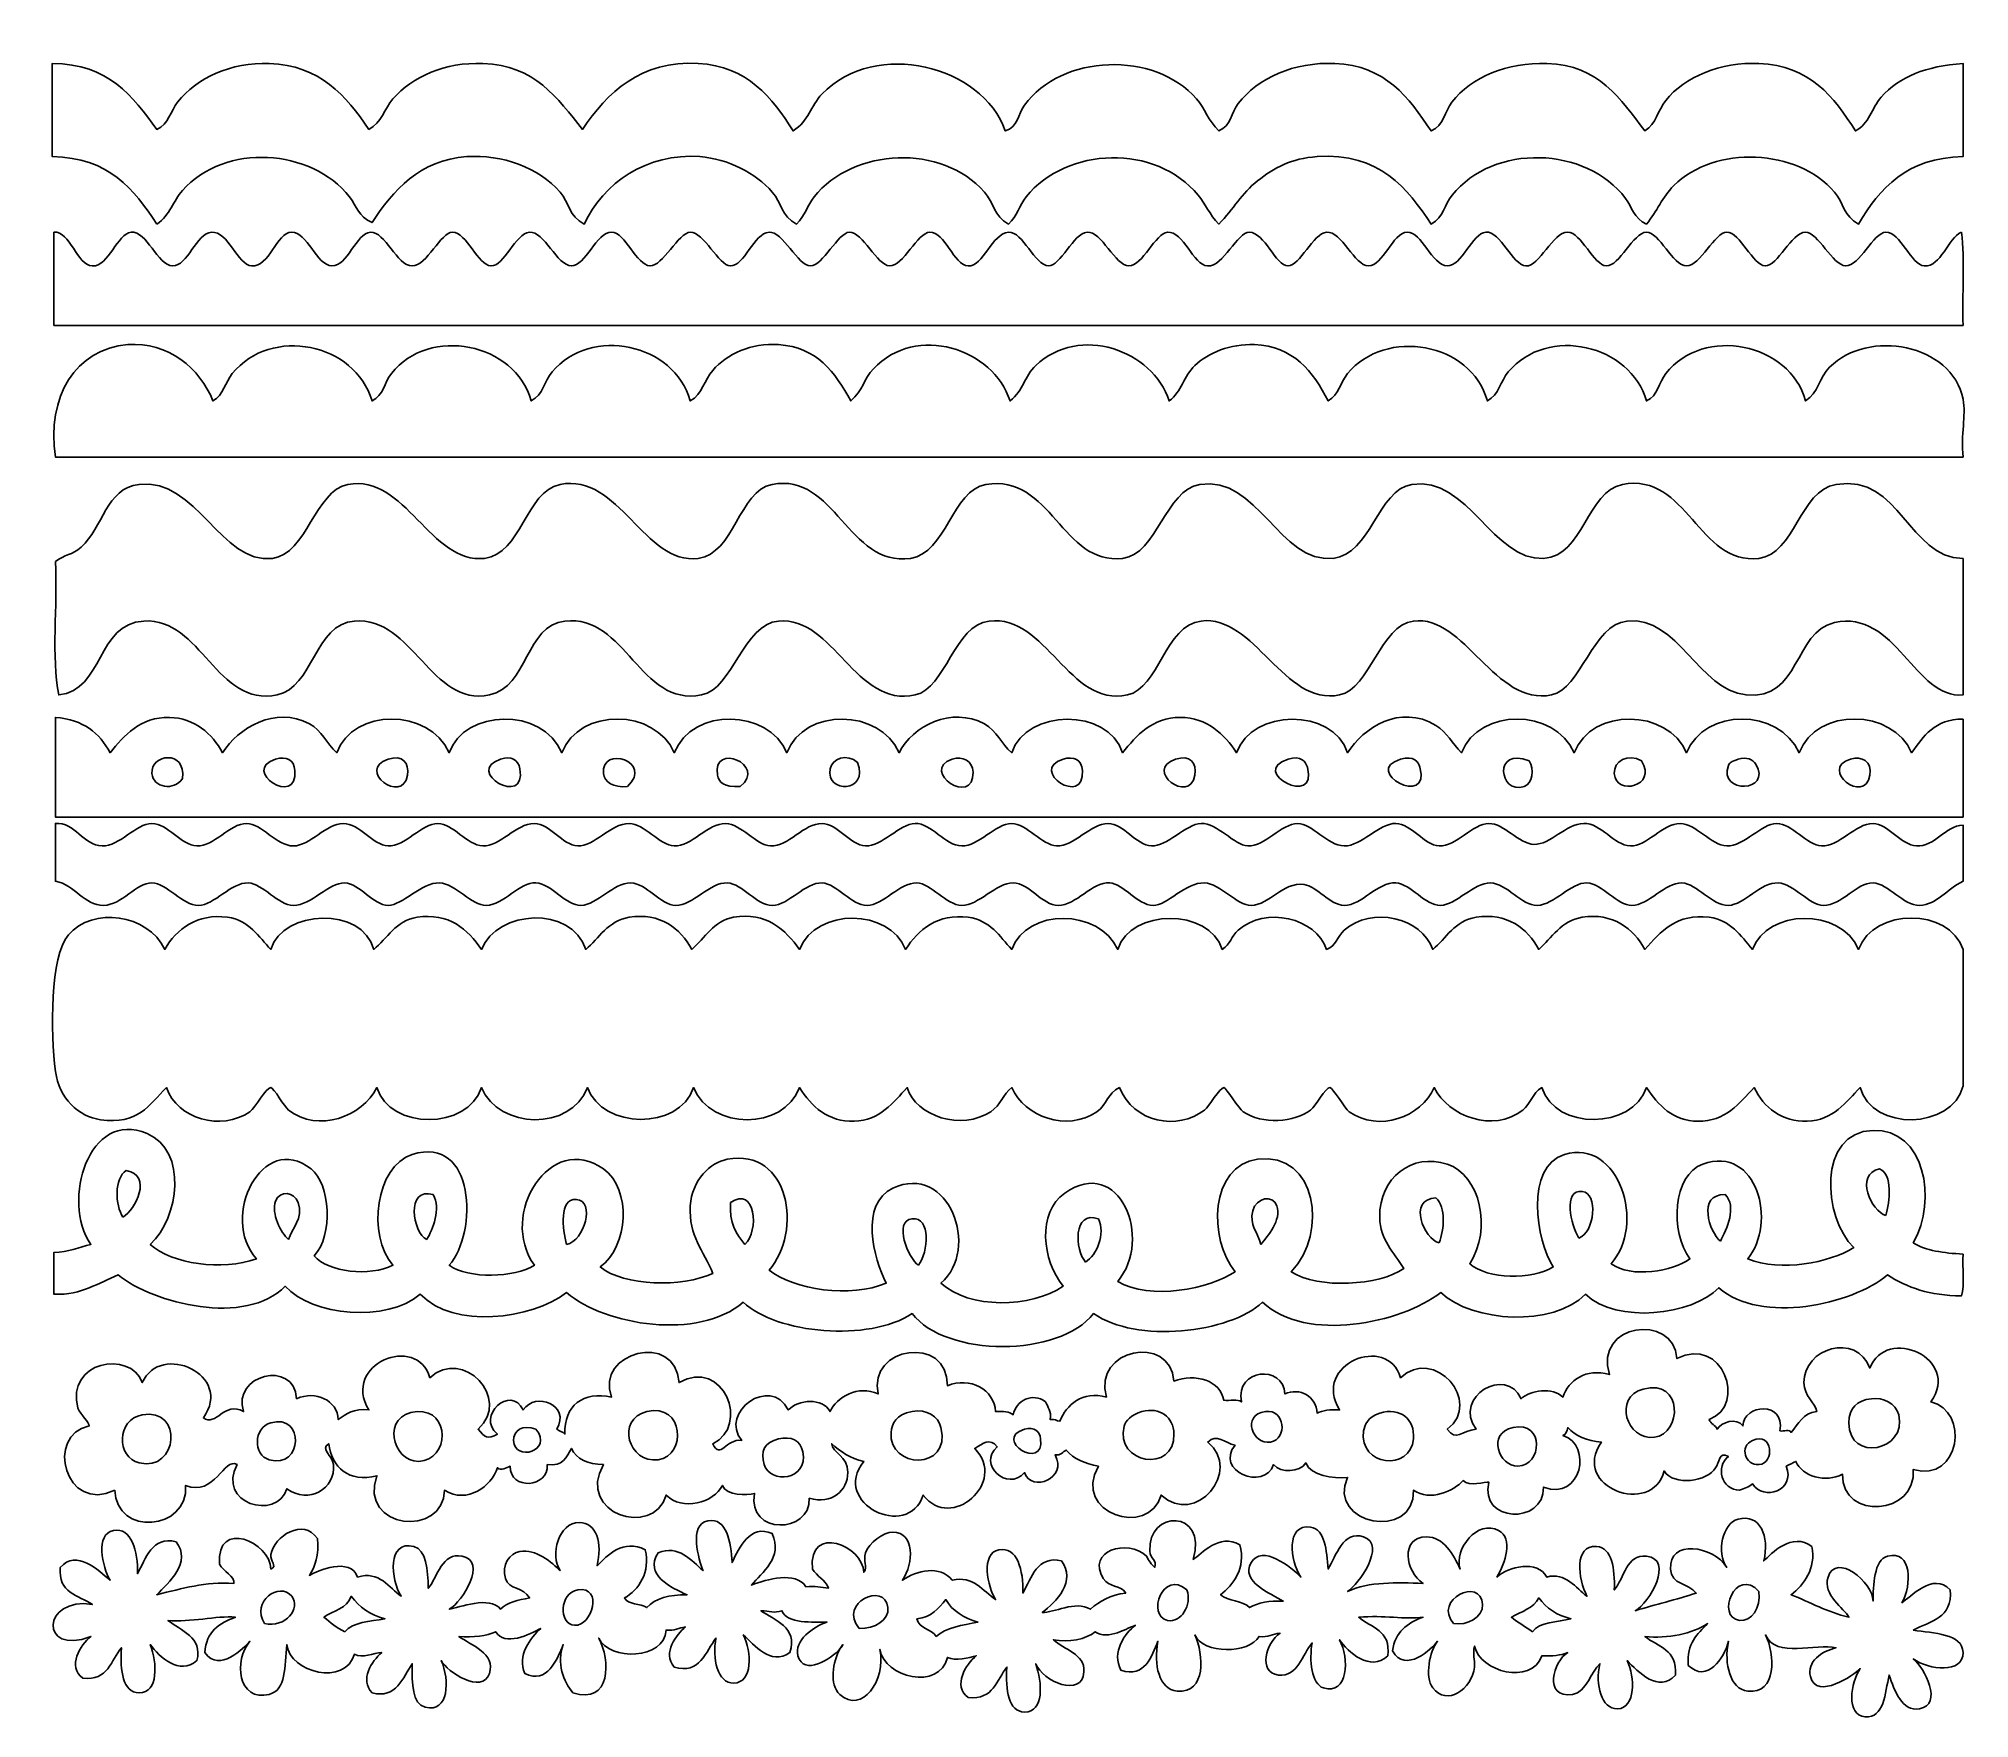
# Model space of a CAD drawing. Header units: centimetres. Extents: x -11.6 to 11.5, y -9.9 to 10.2.
import ezdxf

# ---------------------------------------------------------------- set-up
doc = ezdxf.new("R2010")
doc.units = ezdxf.units.CM
doc.header["$MEASUREMENT"] = 0
doc.layers.add('Layer 1', color=7, linetype='Continuous')

msp = doc.modelspace()

# ---------------------------------------------------------------- linework, layer by layer
at = {"layer": 'Layer 1'}
for points, knots in [([(-10.18096, 7.96399), (-10.01361, 8.07506), (-9.98752, 8.2408), (-9.87349, 8.36751), (-9.87349, 8.36751), (-9.35999, 8.9383), (-8.33936, 8.87241), (-7.87504, 8.29065), (-7.87504, 8.29065), (-7.78355, 8.17601), (-7.77556, 8.0557), (-7.60604, 7.98318), (-7.60604, 7.98318), (-7.3572, 8.36818), (-7.03814, 8.73047), (-6.47227, 8.77103), (-6.47227, 8.77103), (-6.05619, 8.80085), (-5.61007, 8.63985), (-5.35774, 8.34825), (-5.35774, 8.34825), (-5.24728, 8.22061), (-5.25148, 8.058), (-5.06948, 7.96394), (-5.06948, 7.96394), (-4.84006, 8.45577), (-4.3214, 8.82056), (-3.68595, 8.771), (-3.68595, 8.771), (-3.35067, 8.74483), (-3.01856, 8.57629), (-2.82124, 8.34822), (-2.82124, 8.34822), (-2.70681, 8.21598), (-2.71419, 8.06268), (-2.53298, 7.96391), (-2.53298, 7.96391), (-2.4268, 8.06673), (-2.40074, 8.19217), (-2.3216, 8.29059), (-2.3216, 8.29059), (-1.8476, 8.87971), (-0.79112, 8.92641), (-0.28473, 8.34822), (-0.28473, 8.34822), (-0.16942, 8.21662), (-0.17247, 8.06276), (0.00353, 7.96391), (0.00353, 7.96391), (0.11058, 8.06231), (0.13233, 8.18793), (0.21488, 8.29059), (0.21488, 8.29059), (0.6987, 8.89188), (1.76642, 8.92855), (2.27101, 8.3098), (2.27101, 8.3098), (2.3588, 8.20214), (2.40394, 8.08361), (2.52083, 7.96391), (2.52083, 7.96391), (2.69252, 8.1433), (2.79438, 8.33322), (2.98203, 8.48273), (2.98203, 8.48273), (3.17949, 8.64013), (3.38867, 8.75025), (3.69299, 8.77097), (3.69299, 8.77097), (4.4429, 8.82198), (4.7794, 8.38936), (5.05729, 7.96391), (5.05729, 7.96391), (5.21249, 8.05638), (5.21355, 8.19352), (5.30708, 8.3098), (5.30708, 8.3098), (5.80704, 8.93117), (6.90826, 8.89868), (7.38242, 8.27136), (7.38242, 8.27136), (7.45978, 8.16899), (7.47852, 8.03509), (7.63224, 7.96391), (7.63224, 7.96391), (7.76077, 8.11721), (7.81946, 8.28641), (7.95892, 8.42508), (7.95892, 8.42508), (8.44983, 8.91337), (9.43871, 8.86707), (9.88051, 8.34822), (9.88051, 8.34822), (9.99097, 8.21852), (9.98693, 8.05908), (10.16872, 7.96391), (10.16872, 7.96391), (10.42161, 8.3964), (10.74583, 8.75758), (11.41777, 8.77097), (11.41777, 8.77097), (11.41777, 9.1425), (11.41777, 9.51397), (11.41777, 9.8855), (11.41777, 9.8855), (10.97367, 9.85222), (10.66003, 9.73037), (10.43781, 9.48198), (10.43781, 9.48198), (10.32306, 9.35376), (10.29882, 9.16078), (10.13031, 9.07846), (10.13031, 9.07846), (9.87713, 9.48579), (9.58292, 9.86271), (8.97731, 9.88557), (8.97731, 9.88557), (8.51963, 9.90287), (8.0872, 9.7283), (7.86278, 9.44361), (7.86278, 9.44361), (7.76737, 9.32256), (7.74988, 9.16717), (7.61299, 9.07851), (7.61299, 9.07851), (7.31634, 9.462), (7.07186, 9.86398), (6.44081, 9.88557), (6.44081, 9.88557), (5.9684, 9.90174), (5.53636, 9.722), (5.30704, 9.4244), (5.30704, 9.4244), (5.21766, 9.30838), (5.21089, 9.14516), (5.05725, 9.07851), (5.05725, 9.07851), (4.78857, 9.4789), (4.5175, 9.85959), (3.9043, 9.88557), (3.9043, 9.88557), (3.424, 9.90592), (2.9835, 9.71187), (2.75135, 9.40517), (2.75135, 9.40517), (2.66687, 9.29357), (2.66301, 9.14289), (2.52079, 9.07852), (2.52079, 9.07852), (2.38866, 9.20256), (2.35341, 9.34519), (2.25174, 9.46283), (2.25174, 9.46283), (1.75448, 10.03825), (0.63479, 10.00049), (0.19566, 9.38597), (0.19566, 9.38597), (0.11639, 9.27506), (0.1192, 9.12665), (-0.03495, 9.07852), (-0.03495, 9.07852), (-0.30893, 9.86394), (-1.58157, 10.18281), (-2.22557, 9.52048), (-2.22557, 9.52048), (-2.36749, 9.37448), (-2.37808, 9.20139), (-2.57143, 9.07852), (-2.57143, 9.07852), (-2.82186, 9.47854), (-3.11687, 9.85132), (-3.70517, 9.88558), (-3.70517, 9.88558), (-4.38896, 9.92543), (-4.80002, 9.53482), (-5.08873, 9.09773), (-5.08873, 9.09773), (-5.39353, 9.47346), (-5.65679, 9.86425), (-6.2801, 9.88558), (-6.2801, 9.88558), (-6.73481, 9.90114), (-7.12142, 9.72942), (-7.35619, 9.46283), (-7.35619, 9.46283), (-7.46033, 9.34459), (-7.48938, 9.1747), (-7.64445, 9.09773), (-7.64445, 9.09773), (-7.91697, 9.49984), (-8.22913, 9.86396), (-8.83584, 9.88558), (-8.83584, 9.88558), (-9.29616, 9.90195), (-9.70177, 9.70947), (-9.93114, 9.42441), (-9.93114, 9.42441), (-10.01747, 9.31709), (-10.03748, 9.15972), (-10.18096, 9.09773), (-10.18096, 9.09773), (-10.4648, 9.49285), (-10.75701, 9.87959), (-11.43, 9.88557), (-11.43, 9.88557), (-11.43, 9.51404), (-11.43, 9.14257), (-11.43, 8.77104), (-11.43, 8.77104), (-10.75455, 8.76115), (-10.44922, 8.3811), (-10.18096, 7.96399)], [0, 0, 0, 0, 0.01851852, 0.01851852, 0.01851852, 0.01851852, 0.03703704, 0.03703704, 0.03703704, 0.03703704, 0.05555556, 0.05555556, 0.05555556, 0.05555556, 0.07407407, 0.07407407, 0.07407407, 0.07407407, 0.09259259, 0.09259259, 0.09259259, 0.09259259, 0.11111111, 0.11111111, 0.11111111, 0.11111111, 0.12962963, 0.12962963, 0.12962963, 0.12962963, 0.14814815, 0.14814815, 0.14814815, 0.14814815, 0.16666667, 0.16666667, 0.16666667, 0.16666667, 0.18518519, 0.18518519, 0.18518519, 0.18518519, 0.2037037, 0.2037037, 0.2037037, 0.2037037, 0.22222222, 0.22222222, 0.22222222, 0.22222222, 0.24074074, 0.24074074, 0.24074074, 0.24074074, 0.25925926, 0.25925926, 0.25925926, 0.25925926, 0.27777778, 0.27777778, 0.27777778, 0.27777778, 0.2962963, 0.2962963, 0.2962963, 0.2962963, 0.31481481, 0.31481481, 0.31481481, 0.31481481, 0.33333333, 0.33333333, 0.33333333, 0.33333333, 0.35185185, 0.35185185, 0.35185185, 0.35185185, 0.37037037, 0.37037037, 0.37037037, 0.37037037, 0.38888889, 0.38888889, 0.38888889, 0.38888889, 0.40740741, 0.40740741, 0.40740741, 0.40740741, 0.42592593, 0.42592593, 0.42592593, 0.42592593, 0.44444444, 0.44444444, 0.44444444, 0.44444444, 0.46296296, 0.46296296, 0.46296296, 0.46296296, 0.48148148, 0.48148148, 0.48148148, 0.48148148, 0.5, 0.5, 0.5, 0.5, 0.51851852, 0.51851852, 0.51851852, 0.51851852, 0.53703704, 0.53703704, 0.53703704, 0.53703704, 0.55555556, 0.55555556, 0.55555556, 0.55555556, 0.57407407, 0.57407407, 0.57407407, 0.57407407, 0.59259259, 0.59259259, 0.59259259, 0.59259259, 0.61111111, 0.61111111, 0.61111111, 0.61111111, 0.62962963, 0.62962963, 0.62962963, 0.62962963, 0.64814815, 0.64814815, 0.64814815, 0.64814815, 0.66666667, 0.66666667, 0.66666667, 0.66666667, 0.68518519, 0.68518519, 0.68518519, 0.68518519, 0.7037037, 0.7037037, 0.7037037, 0.7037037, 0.72222222, 0.72222222, 0.72222222, 0.72222222, 0.74074074, 0.74074074, 0.74074074, 0.74074074, 0.75925926, 0.75925926, 0.75925926, 0.75925926, 0.77777778, 0.77777778, 0.77777778, 0.77777778, 0.7962963, 0.7962963, 0.7962963, 0.7962963, 0.81481481, 0.81481481, 0.81481481, 0.81481481, 0.83333333, 0.83333333, 0.83333333, 0.83333333, 0.85185185, 0.85185185, 0.85185185, 0.85185185, 0.87037037, 0.87037037, 0.87037037, 0.87037037, 0.88888889, 0.88888889, 0.88888889, 0.88888889, 0.90740741, 0.90740741, 0.90740741, 0.90740741, 0.92592593, 0.92592593, 0.92592593, 0.92592593, 0.94444444, 0.94444444, 0.94444444, 0.94444444, 0.96296296, 0.96296296, 0.96296296, 0.96296296, 1, 1, 1, 1]), ([(11.39849, 7.86791), (11.23638, 7.79594), (11.15425, 7.45008), (10.95656, 7.46437), (10.95656, 7.46437), (10.79, 7.47646), (10.67351, 7.87315), (10.49536, 7.86791), (10.49536, 7.86791), (10.3464, 7.86352), (10.17857, 7.45916), (10.01498, 7.46437), (10.01498, 7.46437), (9.85882, 7.46934), (9.67991, 7.8732), (9.53458, 7.86791), (9.53458, 7.86791), (9.36334, 7.86167), (9.19779, 7.45704), (9.0542, 7.46437), (9.0542, 7.46437), (8.89886, 7.47231), (8.75363, 7.86791), (8.593, 7.86791), (8.593, 7.86791), (8.45044, 7.86791), (8.27402, 7.46228), (8.1126, 7.46437), (8.1126, 7.46437), (7.94536, 7.46657), (7.78314, 7.87254), (7.63222, 7.86791), (7.63222, 7.86791), (7.47051, 7.86294), (7.31136, 7.4582), (7.15184, 7.46437), (7.15184, 7.46437), (7.0068, 7.47001), (6.84916, 7.86611), (6.69064, 7.86791), (6.69064, 7.86791), (6.50998, 7.86995), (6.35152, 7.45273), (6.191, 7.46437), (6.191, 7.46437), (6.02532, 7.47638), (5.89199, 7.88313), (5.7106, 7.86791), (5.7106, 7.86791), (5.55373, 7.85473), (5.41956, 7.45826), (5.24943, 7.46437), (5.24943, 7.46437), (5.06509, 7.47101), (4.94574, 7.87606), (4.76905, 7.86791), (4.76905, 7.86791), (4.59741, 7.86003), (4.48306, 7.46249), (4.30783, 7.46437), (4.30783, 7.46437), (4.14093, 7.46617), (3.98766, 7.88164), (3.80822, 7.86791), (3.80822, 7.86791), (3.64817, 7.85566), (3.48715, 7.4609), (3.347, 7.46437), (3.347, 7.46437), (3.19621, 7.4681), (3.06638, 7.8623), (2.88583, 7.86791), (2.88583, 7.86791), (2.74034, 7.87241), (2.57277, 7.45421), (2.38624, 7.46437), (2.38624, 7.46437), (2.20746, 7.47411), (2.09697, 7.88201), (1.90584, 7.86791), (1.90584, 7.86791), (1.76442, 7.85746), (1.6031, 7.46249), (1.44462, 7.46437), (1.44462, 7.46437), (1.27886, 7.46635), (1.11543, 7.88096), (0.94503, 7.86791), (0.94503, 7.86791), (0.78022, 7.85529), (0.6229, 7.45942), (0.48383, 7.46437), (0.48383, 7.46437), (0.31553, 7.47038), (0.17723, 7.87836), (0.00343, 7.86791), (0.00343, 7.86791), (-0.18956, 7.85627), (-0.29984, 7.45169), (-0.47697, 7.46437), (-0.47697, 7.46437), (-0.65797, 7.47733), (-0.74928, 7.87172), (-0.93814, 7.86791), (-0.93814, 7.86791), (-1.08242, 7.86497), (-1.25495, 7.45852), (-1.41852, 7.46437), (-1.41852, 7.46437), (-1.56687, 7.46966), (-1.74036, 7.87371), (-1.89892, 7.86791), (-1.89892, 7.86791), (-2.03095, 7.86309), (-2.22269, 7.46437), (-2.36012, 7.46437), (-2.36012, 7.46437), (-2.52006, 7.46437), (-2.69207, 7.88074), (-2.85973, 7.86791), (-2.85973, 7.86791), (-3.041, 7.85402), (-3.15556, 7.46029), (-3.3209, 7.46437), (-3.3209, 7.46437), (-3.46301, 7.46786), (-3.64097, 7.87376), (-3.80128, 7.86791), (-3.80128, 7.86791), (-3.9391, 7.86288), (-4.13545, 7.45871), (-4.28168, 7.46437), (-4.28168, 7.46437), (-4.44257, 7.47061), (-4.57767, 7.86603), (-4.74288, 7.86791), (-4.74288, 7.86791), (-4.91983, 7.86992), (-5.05636, 7.46045), (-5.22328, 7.46437), (-5.22328, 7.46437), (-5.39163, 7.46834), (-5.55097, 7.88233), (-5.72289, 7.86791), (-5.72289, 7.86791), (-5.8886, 7.85402), (-6.03015, 7.45796), (-6.18403, 7.46437), (-6.18403, 7.46437), (-6.33741, 7.47075), (-6.47716, 7.86601), (-6.64523, 7.86791), (-6.64523, 7.86791), (-6.78202, 7.86944), (-6.95276, 7.46437), (-7.12563, 7.46437), (-7.12563, 7.46437), (-7.31108, 7.46437), (-7.45009, 7.8794), (-7.62524, 7.86791), (-7.62524, 7.86791), (-7.79381, 7.85688), (-7.90398, 7.45781), (-8.08641, 7.46437), (-8.08641, 7.46437), (-8.26887, 7.47096), (-8.38669, 7.8745), (-8.56681, 7.86791), (-8.56681, 7.86791), (-8.75474, 7.86103), (-8.83028, 7.44738), (-9.04721, 7.46437), (-9.04721, 7.46437), (-9.21072, 7.47718), (-9.32748, 7.88104), (-9.52761, 7.86791), (-9.52761, 7.86791), (-9.70216, 7.85645), (-9.81844, 7.45876), (-9.98878, 7.46437), (-9.98878, 7.46437), (-10.17584, 7.47053), (-10.29641, 7.88543), (-10.48839, 7.86791), (-10.48839, 7.86791), (-10.65013, 7.85315), (-10.75554, 7.45582), (-10.94959, 7.46437), (-10.94959, 7.46437), (-11.14112, 7.47284), (-11.21378, 7.88553), (-11.41079, 7.86791), (-11.41079, 7.86791), (-11.41079, 7.49641), (-11.41079, 7.12488), (-11.41079, 6.75338), (-11.41079, 6.75338), (-3.80127, 6.75338), (3.8082, 6.75338), (11.4177, 6.75338), (11.4177, 6.75338), (11.40492, 7.11851), (11.44334, 7.5348), (11.39849, 7.86791)], [0, 0, 0, 0, 0.01923077, 0.01923077, 0.01923077, 0.01923077, 0.03846154, 0.03846154, 0.03846154, 0.03846154, 0.05769231, 0.05769231, 0.05769231, 0.05769231, 0.07692308, 0.07692308, 0.07692308, 0.07692308, 0.09615385, 0.09615385, 0.09615385, 0.09615385, 0.11538462, 0.11538462, 0.11538462, 0.11538462, 0.13461538, 0.13461538, 0.13461538, 0.13461538, 0.15384615, 0.15384615, 0.15384615, 0.15384615, 0.17307692, 0.17307692, 0.17307692, 0.17307692, 0.19230769, 0.19230769, 0.19230769, 0.19230769, 0.21153846, 0.21153846, 0.21153846, 0.21153846, 0.23076923, 0.23076923, 0.23076923, 0.23076923, 0.25, 0.25, 0.25, 0.25, 0.26923077, 0.26923077, 0.26923077, 0.26923077, 0.28846154, 0.28846154, 0.28846154, 0.28846154, 0.30769231, 0.30769231, 0.30769231, 0.30769231, 0.32692308, 0.32692308, 0.32692308, 0.32692308, 0.34615385, 0.34615385, 0.34615385, 0.34615385, 0.36538462, 0.36538462, 0.36538462, 0.36538462, 0.38461538, 0.38461538, 0.38461538, 0.38461538, 0.40384615, 0.40384615, 0.40384615, 0.40384615, 0.42307692, 0.42307692, 0.42307692, 0.42307692, 0.44230769, 0.44230769, 0.44230769, 0.44230769, 0.46153846, 0.46153846, 0.46153846, 0.46153846, 0.48076923, 0.48076923, 0.48076923, 0.48076923, 0.5, 0.5, 0.5, 0.5, 0.51923077, 0.51923077, 0.51923077, 0.51923077, 0.53846154, 0.53846154, 0.53846154, 0.53846154, 0.55769231, 0.55769231, 0.55769231, 0.55769231, 0.57692308, 0.57692308, 0.57692308, 0.57692308, 0.59615385, 0.59615385, 0.59615385, 0.59615385, 0.61538462, 0.61538462, 0.61538462, 0.61538462, 0.63461538, 0.63461538, 0.63461538, 0.63461538, 0.65384615, 0.65384615, 0.65384615, 0.65384615, 0.67307692, 0.67307692, 0.67307692, 0.67307692, 0.69230769, 0.69230769, 0.69230769, 0.69230769, 0.71153846, 0.71153846, 0.71153846, 0.71153846, 0.73076923, 0.73076923, 0.73076923, 0.73076923, 0.75, 0.75, 0.75, 0.75, 0.76923077, 0.76923077, 0.76923077, 0.76923077, 0.78846154, 0.78846154, 0.78846154, 0.78846154, 0.80769231, 0.80769231, 0.80769231, 0.80769231, 0.82692308, 0.82692308, 0.82692308, 0.82692308, 0.84615385, 0.84615385, 0.84615385, 0.84615385, 0.86538462, 0.86538462, 0.86538462, 0.86538462, 0.88461538, 0.88461538, 0.88461538, 0.88461538, 0.90384615, 0.90384615, 0.90384615, 0.90384615, 0.92307692, 0.92307692, 0.92307692, 0.92307692, 0.94230769, 0.94230769, 0.94230769, 0.94230769, 0.96153846, 0.96153846, 0.96153846, 0.96153846, 1, 1, 1, 1]), ([(11.4177, 5.86946), (11.28509, 6.53692), (10.28203, 6.71425), (9.82282, 6.25377), (9.82282, 6.25377), (9.69918, 6.12981), (9.68833, 5.94455), (9.53456, 5.85025), (9.53456, 5.85025), (9.34673, 6.54378), (8.31941, 6.75452), (7.86276, 6.1769), (7.86276, 6.1769), (7.7783, 6.07006), (7.77389, 5.91258), (7.63218, 5.85025), (7.63218, 5.85025), (7.44411, 6.52147), (6.44981, 6.75965), (5.97962, 6.19611), (5.97962, 6.19611), (5.88667, 6.0848), (5.86868, 5.92496), (5.7298, 5.85025), (5.7298, 5.85025), (5.53454, 6.55388), (4.51497, 6.7275), (4.05803, 6.1769), (4.05803, 6.1769), (3.97082, 6.07186), (3.95643, 5.92369), (3.82739, 5.85025), (3.82739, 5.85025), (3.64324, 6.20479), (3.41131, 6.50327), (2.9435, 6.52279), (2.9435, 6.52279), (2.65643, 6.53478), (2.39309, 6.42667), (2.23254, 6.273), (2.23254, 6.273), (2.10091, 6.14708), (2.07591, 5.95971), (1.92504, 5.85025), (1.92504, 5.85025), (1.73245, 6.45697), (0.85125, 6.77026), (0.33013, 6.273), (0.33013, 6.273), (0.19286, 6.142), (0.18371, 5.97947), (0.02268, 5.85025), (0.02268, 5.85025), (-0.17779, 6.47723), (-1.09767, 6.77719), (-1.61067, 6.23456), (-1.61067, 6.23456), (-1.72344, 6.11526), (-1.73793, 5.9726), (-1.87967, 5.85025), (-1.87967, 5.85025), (-2.07303, 6.1931), (-2.28213, 6.49308), (-2.74441, 6.52279), (-2.74441, 6.52279), (-3.07969, 6.54435), (-3.3574, 6.41283), (-3.53226, 6.21532), (-3.53226, 6.21532), (-3.6328, 6.10176), (-3.65471, 5.93132), (-3.80126, 5.85022), (-3.80126, 5.85022), (-3.99345, 6.5416), (-4.98681, 6.74684), (-5.45385, 6.19608), (-5.45385, 6.19608), (-5.54757, 6.08556), (-5.55976, 5.92232), (-5.70364, 5.85022), (-5.70364, 5.85022), (-5.89446, 6.5475), (-6.92183, 6.7507), (-7.37544, 6.17687), (-7.37544, 6.17687), (-7.46124, 6.06834), (-7.4673, 5.91631), (-7.60605, 5.85022), (-7.60605, 5.85022), (-7.80978, 6.54118), (-8.80721, 6.75086), (-9.27782, 6.17687), (-9.27782, 6.17687), (-9.36484, 6.07077), (-9.37844, 5.922), (-9.50843, 5.85022), (-9.50843, 5.85022), (-9.66033, 6.23746), (-10.04564, 6.55928), (-10.52684, 6.52276), (-10.52684, 6.52276), (-11.14991, 6.47551), (-11.50172, 5.8975), (-11.39158, 5.17764), (-11.39158, 5.17764), (-3.78851, 5.17764), (3.81466, 5.17764), (11.4177, 5.17764), (11.4177, 5.17764), (11.38957, 5.44412), (11.45617, 5.67595), (11.4177, 5.86946)], [0, 0, 0, 0, 0.03448276, 0.03448276, 0.03448276, 0.03448276, 0.06896552, 0.06896552, 0.06896552, 0.06896552, 0.10344828, 0.10344828, 0.10344828, 0.10344828, 0.13793103, 0.13793103, 0.13793103, 0.13793103, 0.17241379, 0.17241379, 0.17241379, 0.17241379, 0.20689655, 0.20689655, 0.20689655, 0.20689655, 0.24137931, 0.24137931, 0.24137931, 0.24137931, 0.27586207, 0.27586207, 0.27586207, 0.27586207, 0.31034483, 0.31034483, 0.31034483, 0.31034483, 0.34482759, 0.34482759, 0.34482759, 0.34482759, 0.37931034, 0.37931034, 0.37931034, 0.37931034, 0.4137931, 0.4137931, 0.4137931, 0.4137931, 0.44827586, 0.44827586, 0.44827586, 0.44827586, 0.48275862, 0.48275862, 0.48275862, 0.48275862, 0.51724138, 0.51724138, 0.51724138, 0.51724138, 0.55172414, 0.55172414, 0.55172414, 0.55172414, 0.5862069, 0.5862069, 0.5862069, 0.5862069, 0.62068966, 0.62068966, 0.62068966, 0.62068966, 0.65517241, 0.65517241, 0.65517241, 0.65517241, 0.68965517, 0.68965517, 0.68965517, 0.68965517, 0.72413793, 0.72413793, 0.72413793, 0.72413793, 0.75862069, 0.75862069, 0.75862069, 0.75862069, 0.79310345, 0.79310345, 0.79310345, 0.79310345, 0.82758621, 0.82758621, 0.82758621, 0.82758621, 0.86206897, 0.86206897, 0.86206897, 0.86206897, 0.89655172, 0.89655172, 0.89655172, 0.89655172, 0.93103448, 0.93103448, 0.93103448, 0.93103448, 1, 1, 1, 1]), ([(11.4177, 3.96708), (10.7659, 3.9693), (10.66935, 4.97729), (9.89965, 4.851), (9.89965, 4.851), (9.46208, 4.77922), (9.40628, 4.01788), (8.97731, 3.96708), (8.97731, 3.96708), (8.25293, 3.88128), (8.12421, 4.99726), (7.34398, 4.851), (7.34398, 4.851), (6.91895, 4.77133), (6.8867, 3.99677), (6.40238, 3.96708), (6.40238, 3.96708), (5.79892, 3.93006), (5.50245, 4.95485), (4.82668, 4.851), (4.82668, 4.851), (4.41581, 4.78784), (4.33709, 4.01267), (3.88508, 3.96708), (3.88508, 3.96708), (3.24399, 3.90236), (2.98552, 4.9625), (2.29015, 4.851), (2.29015, 4.851), (1.87981, 4.78522), (1.7845, 4.01851), (1.36784, 3.96708), (1.36784, 3.96708), (0.64823, 3.87821), (0.51006, 4.98419), (-0.26554, 4.851), (-0.26554, 4.851), (-0.67133, 4.78131), (-0.74116, 4.02719), (-1.16867, 3.96708), (-1.16867, 3.96708), (-1.9145, 3.86217), (-2.06907, 4.99681), (-2.82123, 4.851), (-2.82123, 4.851), (-3.22083, 4.77353), (-3.27372, 4.02391), (-3.70515, 3.96708), (-3.70515, 3.96708), (-4.35208, 3.8818), (-4.64831, 4.9916), (-5.35774, 4.851), (-5.35774, 4.851), (-5.7684, 4.76961), (-5.821, 4.01764), (-6.26087, 3.96708), (-6.26087, 3.96708), (-6.90463, 3.89308), (-7.21009, 4.97924), (-7.89422, 4.851), (-7.89422, 4.851), (-8.29117, 4.7766), (-8.38611, 4.0165), (-8.7974, 3.96708), (-8.7974, 3.96708), (-9.4192, 3.89228), (-9.69616, 4.93093), (-10.39228, 4.851), (-10.39228, 4.851), (-10.78839, 4.80552), (-10.82215, 4.33469), (-11.08406, 4.10157), (-11.08406, 4.10157), (-11.195, 4.00285), (-11.28022, 4.01693), (-11.39153, 3.92864), (-11.39153, 3.92864), (-11.36671, 3.40387), (-11.44162, 2.78453), (-11.35309, 2.33373), (-11.35309, 2.33373), (-10.81456, 2.39093), (-10.90303, 3.18624), (-10.33463, 3.21768), (-10.33463, 3.21768), (-9.64616, 3.2557), (-9.46611, 2.18435), (-8.7397, 2.33373), (-8.7397, 2.33373), (-8.31086, 2.42192), (-8.29414, 3.18386), (-7.81736, 3.21768), (-7.81736, 3.21768), (-7.1127, 3.26758), (-6.90084, 2.19028), (-6.20322, 2.33373), (-6.20322, 2.33373), (-5.73946, 2.42911), (-5.77126, 3.16672), (-5.30009, 3.21768), (-5.30009, 3.21768), (-4.56651, 3.29695), (-4.40752, 2.18692), (-3.66674, 2.33373), (-3.66674, 2.33373), (-3.28778, 2.40882), (-3.17012, 3.18082), (-2.7444, 3.21768), (-2.7444, 3.21768), (-2.08604, 3.27464), (-1.82743, 2.17604), (-1.11105, 2.33373), (-1.11105, 2.33373), (-0.74204, 2.41496), (-0.64753, 3.16883), (-0.2271, 3.21768), (-0.2271, 3.21768), (0.45754, 3.29716), (0.72556, 2.18305), (1.42543, 2.33373), (1.42543, 2.33373), (1.80471, 2.41535), (1.86916, 3.16209), (2.30938, 3.21768), (2.30938, 3.21768), (2.94443, 3.29782), (3.29747, 2.19403), (3.96194, 2.33373), (3.96194, 2.33373), (4.32947, 2.41099), (4.4483, 3.16746), (4.84586, 3.21768), (4.84586, 3.21768), (5.46025, 3.2952), (5.82006, 2.19422), (6.49839, 2.33373), (6.49839, 2.33373), (6.84431, 2.40485), (6.99216, 3.17526), (7.40157, 3.21768), (7.40157, 3.21768), (8.01072, 3.28073), (8.25816, 2.38945), (8.82355, 2.33373), (8.82355, 2.33373), (9.47506, 2.26952), (9.38849, 3.08557), (9.88043, 3.19841), (9.88043, 3.19841), (10.60901, 3.36557), (10.85127, 2.27536), (11.41769, 2.33373), (11.41769, 2.33373), (11.4177, 2.87816), (11.4177, 3.42262), (11.4177, 3.96708)], [0, 0, 0, 0, 0.025, 0.025, 0.025, 0.025, 0.05, 0.05, 0.05, 0.05, 0.075, 0.075, 0.075, 0.075, 0.1, 0.1, 0.1, 0.1, 0.125, 0.125, 0.125, 0.125, 0.15, 0.15, 0.15, 0.15, 0.175, 0.175, 0.175, 0.175, 0.2, 0.2, 0.2, 0.2, 0.225, 0.225, 0.225, 0.225, 0.25, 0.25, 0.25, 0.25, 0.275, 0.275, 0.275, 0.275, 0.3, 0.3, 0.3, 0.3, 0.325, 0.325, 0.325, 0.325, 0.35, 0.35, 0.35, 0.35, 0.375, 0.375, 0.375, 0.375, 0.4, 0.4, 0.4, 0.4, 0.425, 0.425, 0.425, 0.425, 0.45, 0.45, 0.45, 0.45, 0.475, 0.475, 0.475, 0.475, 0.5, 0.5, 0.5, 0.5, 0.525, 0.525, 0.525, 0.525, 0.55, 0.55, 0.55, 0.55, 0.575, 0.575, 0.575, 0.575, 0.6, 0.6, 0.6, 0.6, 0.625, 0.625, 0.625, 0.625, 0.65, 0.65, 0.65, 0.65, 0.675, 0.675, 0.675, 0.675, 0.7, 0.7, 0.7, 0.7, 0.725, 0.725, 0.725, 0.725, 0.75, 0.75, 0.75, 0.75, 0.775, 0.775, 0.775, 0.775, 0.8, 0.8, 0.8, 0.8, 0.825, 0.825, 0.825, 0.825, 0.85, 0.85, 0.85, 0.85, 0.875, 0.875, 0.875, 0.875, 0.9, 0.9, 0.9, 0.9, 0.925, 0.925, 0.925, 0.925, 0.95, 0.95, 0.95, 0.95, 1, 1, 1, 1]), ([(11.4177, 2.04549), (11.07758, 2.04615), (10.94603, 1.83824), (10.80283, 1.64195), (10.80283, 1.64195), (10.57653, 2.16942), (9.672, 2.19056), (9.45769, 1.64195), (9.45769, 1.64195), (9.21933, 2.17853), (8.32443, 2.17794), (8.11257, 1.64195), (8.11257, 1.64195), (7.88513, 2.16887), (6.98288, 2.18964), (6.76745, 1.64195), (6.76745, 1.64195), (6.53427, 2.17747), (5.62908, 2.18062), (5.42233, 1.64195), (5.42233, 1.64195), (5.3066, 1.75445), (5.25411, 1.88426), (5.11488, 1.96863), (5.11488, 1.96863), (4.68374, 2.22991), (4.24699, 1.93953), (4.05803, 1.64195), (4.05803, 1.64195), (3.88729, 2.18244), (2.90701, 2.16956), (2.7321, 1.64195), (2.7321, 1.64195), (2.58512, 1.86343), (2.37983, 2.06335), (2.05956, 2.06473), (2.05956, 2.06473), (1.72052, 2.06619), (1.53793, 1.84748), (1.36781, 1.64195), (1.36781, 1.64195), (1.19623, 2.18167), (0.21682, 2.17019), (0.0419, 1.64195), (0.0419, 1.64195), (-0.08661, 1.74678), (-0.12931, 1.90391), (-0.28481, 1.98787), (-0.28481, 1.98787), (-0.67367, 2.19782), (-1.14918, 1.96527), (-1.30322, 1.64195), (-1.30322, 1.64195), (-1.53349, 2.17024), (-2.42992, 2.18768), (-2.64831, 1.64195), (-2.64831, 1.64195), (-2.86347, 2.16651), (-3.7702, 2.19247), (-3.99345, 1.64195), (-3.99345, 1.64195), (-4.21964, 2.17059), (-5.12362, 2.18866), (-5.33854, 1.64195), (-5.33854, 1.64195), (-5.56534, 2.19361), (-6.50514, 2.16413), (-6.68366, 1.64195), (-6.68366, 1.64195), (-6.92626, 2.18223), (-7.83071, 2.17789), (-8.02875, 1.64195), (-8.02875, 1.64195), (-8.15398, 1.75241), (-8.20846, 1.90849), (-8.35546, 1.98787), (-8.35546, 1.98787), (-8.76334, 2.20806), (-9.20578, 1.93815), (-9.39308, 1.64195), (-9.39308, 1.64195), (-9.51815, 1.87063), (-9.72775, 2.05716), (-10.02723, 2.06473), (-10.02723, 2.06473), (-10.37513, 2.07349), (-10.5728, 1.84785), (-10.73822, 1.64195), (-10.73822, 1.64195), (-10.86194, 1.8769), (-11.05778, 2.03978), (-11.39156, 2.06473), (-11.39156, 2.06473), (-11.39156, 1.66759), (-11.39156, 1.27045), (-11.39156, 0.87334), (-11.39156, 0.87334), (-3.78849, 0.87334), (3.81468, 0.87334), (11.41772, 0.87334), (11.41772, 0.87334), (11.4177, 1.26405), (11.4177, 1.65476), (11.4177, 2.04549)], [0, 0, 0, 0, 0.03703704, 0.03703704, 0.03703704, 0.03703704, 0.07407407, 0.07407407, 0.07407407, 0.07407407, 0.11111111, 0.11111111, 0.11111111, 0.11111111, 0.14814815, 0.14814815, 0.14814815, 0.14814815, 0.18518519, 0.18518519, 0.18518519, 0.18518519, 0.22222222, 0.22222222, 0.22222222, 0.22222222, 0.25925926, 0.25925926, 0.25925926, 0.25925926, 0.2962963, 0.2962963, 0.2962963, 0.2962963, 0.33333333, 0.33333333, 0.33333333, 0.33333333, 0.37037037, 0.37037037, 0.37037037, 0.37037037, 0.40740741, 0.40740741, 0.40740741, 0.40740741, 0.44444444, 0.44444444, 0.44444444, 0.44444444, 0.48148148, 0.48148148, 0.48148148, 0.48148148, 0.51851852, 0.51851852, 0.51851852, 0.51851852, 0.55555556, 0.55555556, 0.55555556, 0.55555556, 0.59259259, 0.59259259, 0.59259259, 0.59259259, 0.62962963, 0.62962963, 0.62962963, 0.62962963, 0.66666667, 0.66666667, 0.66666667, 0.66666667, 0.7037037, 0.7037037, 0.7037037, 0.7037037, 0.74074074, 0.74074074, 0.74074074, 0.74074074, 0.77777778, 0.77777778, 0.77777778, 0.77777778, 0.81481481, 0.81481481, 0.81481481, 0.81481481, 0.85185185, 0.85185185, 0.85185185, 0.85185185, 0.88888889, 0.88888889, 0.88888889, 0.88888889, 0.92592593, 0.92592593, 0.92592593, 0.92592593, 1, 1, 1, 1]), ([(-9.87348, 1.33451), (-9.97349, 1.17774), (-10.22638, 1.2278), (-10.23861, 1.39216), (-10.23861, 1.39216), (-10.2562, 1.62893), (-9.82924, 1.68444), (-9.87348, 1.33451)], [0, 0, 0, 0, 0.33333333, 0.33333333, 0.33333333, 0.33333333, 1, 1, 1, 1]), ([(-7.18328, 1.37295), (-7.24294, 1.01322), (-7.80434, 1.44087), (-7.41384, 1.56509), (-7.41384, 1.56509), (-7.24329, 1.61936), (-7.15798, 1.52543), (-7.18328, 1.37295)], [0, 0, 0, 0, 0.33333333, 0.33333333, 0.33333333, 0.33333333, 1, 1, 1, 1]), ([(-4.5507, 1.23844), (-4.71908, 1.21965), (-4.83055, 1.29488), (-4.83894, 1.39216), (-4.83894, 1.39216), (-4.86873, 1.73905), (-4.2363, 1.53696), (-4.5507, 1.23844)], [0, 0, 0, 0, 0.33333333, 0.33333333, 0.33333333, 0.33333333, 1, 1, 1, 1]), ([(-3.20556, 1.23844), (-3.39752, 1.22341), (-3.46035, 1.29329), (-3.47459, 1.37295), (-3.47459, 1.37295), (-3.54661, 1.77596), (-2.87338, 1.50117), (-3.20556, 1.23844)], [0, 0, 0, 0, 0.33333333, 0.33333333, 0.33333333, 0.33333333, 1, 1, 1, 1]), ([(-2.1295, 1.44981), (-2.10569, 1.57522), (-1.9249, 1.63605), (-1.80282, 1.52665), (-1.80282, 1.52665), (-1.65613, 1.16612), (-2.18705, 1.14665), (-2.1295, 1.44981)], [0, 0, 0, 0, 0.33333333, 0.33333333, 0.33333333, 0.33333333, 1, 1, 1, 1]), ([(2.23255, 1.37295), (2.17281, 1.01322), (1.61144, 1.44087), (2.00191, 1.56509), (2.00191, 1.56509), (2.17252, 1.61936), (2.25782, 1.52543), (2.23255, 1.37295)], [0, 0, 0, 0, 0.33333333, 0.33333333, 0.33333333, 0.33333333, 1, 1, 1, 1]), ([(6.17178, 1.23844), (5.8696, 1.13615), (5.79488, 1.72067), (6.22943, 1.54589), (6.22943, 1.54589), (6.2997, 1.44714), (6.26607, 1.27034), (6.17178, 1.23844)], [0, 0, 0, 0, 0.33333333, 0.33333333, 0.33333333, 0.33333333, 1, 1, 1, 1]), ([(7.24789, 1.39216), (7.23834, 1.54075), (7.40966, 1.64074), (7.57457, 1.54588), (7.57457, 1.54588), (7.76626, 1.23756), (7.26517, 1.12334), (7.24789, 1.39216)], [0, 0, 0, 0, 0.33333333, 0.33333333, 0.33333333, 0.33333333, 1, 1, 1, 1]), ([(-8.75895, 1.56509), (-8.63071, 1.60454), (-8.53924, 1.5617), (-8.52839, 1.4306), (-8.52839, 1.4306), (-8.49093, 0.97861), (-9.18779, 1.4332), (-8.75895, 1.56509)], [0, 0, 0, 0, 0.33333333, 0.33333333, 0.33333333, 0.33333333, 1, 1, 1, 1]), ([(-6.06875, 1.56509), (-5.94548, 1.60422), (-5.85896, 1.56422), (-5.83817, 1.44981), (-5.83817, 1.44981), (-5.7518, 0.97441), (-6.51613, 1.42304), (-6.06875, 1.56509)], [0, 0, 0, 0, 0.33333333, 0.33333333, 0.33333333, 0.33333333, 1, 1, 1, 1]), ([(-0.66908, 1.56509), (-0.54618, 1.60824), (-0.42259, 1.53966), (-0.41929, 1.41137), (-0.41929, 1.41137), (-0.40838, 0.98552), (-1.06915, 1.42462), (-0.66908, 1.56509)], [0, 0, 0, 0, 0.33333333, 0.33333333, 0.33333333, 0.33333333, 1, 1, 1, 1]), ([(0.6568, 1.56509), (0.7851, 1.60454), (0.87654, 1.5617), (0.88741, 1.4306), (0.88741, 1.4306), (0.92475, 0.98039), (0.22976, 1.43375), (0.6568, 1.56509)], [0, 0, 0, 0, 0.33333333, 0.33333333, 0.33333333, 0.33333333, 1, 1, 1, 1]), ([(3.34701, 1.56509), (3.50475, 1.61359), (3.56005, 1.53223), (3.57765, 1.46902), (3.57765, 1.46902), (3.71451, 0.97668), (2.86308, 1.41624), (3.34701, 1.56509)], [0, 0, 0, 0, 0.33333333, 0.33333333, 0.33333333, 0.33333333, 1, 1, 1, 1]), ([(4.69217, 1.56509), (4.85526, 1.6138), (4.90577, 1.53006), (4.92275, 1.46902), (4.92275, 1.46902), (5.06111, 0.97137), (4.21532, 1.42274), (4.69217, 1.56509)], [0, 0, 0, 0, 0.33333333, 0.33333333, 0.33333333, 0.33333333, 1, 1, 1, 1]), ([(8.61219, 1.48823), (8.62576, 1.52517), (8.64664, 1.53763), (8.7275, 1.56509), (8.7275, 1.56509), (8.82886, 1.59951), (8.90996, 1.55639), (8.93885, 1.50744), (8.93885, 1.50744), (9.14268, 1.16261), (8.48828, 1.15044), (8.61219, 1.48823)], [0, 0, 0, 0, 0.25, 0.25, 0.25, 0.25, 0.5, 0.5, 0.5, 0.5, 1, 1, 1, 1]), ([(10.30322, 1.37295), (10.24292, 1.0097), (9.6897, 1.44735), (10.07258, 1.56509), (10.07258, 1.56509), (10.20789, 1.60671), (10.33126, 1.54199), (10.30322, 1.37295)], [0, 0, 0, 0, 0.33333333, 0.33333333, 0.33333333, 0.33333333, 1, 1, 1, 1]), ([(9.72674, 0.52745), (9.54778, 0.53462), (9.37543, 0.79719), (9.18868, 0.79648), (9.18868, 0.79648), (9.00741, 0.79579), (8.80144, 0.52293), (8.59297, 0.52745), (8.59297, 0.52745), (8.40771, 0.53147), (8.21962, 0.79822), (8.0357, 0.79648), (8.0357, 0.79648), (7.82705, 0.79447), (7.63105, 0.51922), (7.43999, 0.52745), (7.43999, 0.52745), (7.24028, 0.53605), (7.09175, 0.80132), (6.88272, 0.79648), (6.88272, 0.79648), (6.6674, 0.79148), (6.48058, 0.53859), (6.28698, 0.54666), (6.28698, 0.54666), (6.10267, 0.55433), (5.92918, 0.79754), (5.74892, 0.79648), (5.74892, 0.79648), (5.55696, 0.79532), (5.35379, 0.51766), (5.15324, 0.52745), (5.15324, 0.52745), (4.97552, 0.5361), (4.82047, 0.79277), (4.63442, 0.79648), (4.63442, 0.79648), (4.44051, 0.80034), (4.22019, 0.52303), (4.01953, 0.52745), (4.01953, 0.52745), (3.81371, 0.53195), (3.633, 0.79902), (3.46229, 0.79648), (3.46229, 0.79648), (3.26473, 0.79352), (3.06864, 0.51734), (2.86658, 0.52745), (2.86658, 0.52745), (2.70317, 0.53563), (2.49685, 0.80365), (2.30929, 0.79648), (2.30929, 0.79648), (2.1217, 0.78928), (1.89442, 0.51462), (1.71358, 0.52745), (1.71358, 0.52745), (1.52334, 0.54094), (1.37745, 0.79553), (1.19476, 0.79648), (1.19476, 0.79648), (0.98923, 0.79751), (0.78233, 0.51872), (0.57987, 0.52745), (0.57987, 0.52745), (0.40509, 0.53496), (0.22139, 0.79648), (0.04181, 0.79648), (0.04181, 0.79648), (-0.15202, 0.79648), (-0.35504, 0.52174), (-0.5539, 0.52745), (-0.5539, 0.52745), (-0.7575, 0.53327), (-0.91852, 0.80034), (-1.11117, 0.79648), (-1.11117, 0.79648), (-1.29857, 0.7927), (-1.5099, 0.51756), (-1.70688, 0.52745), (-1.70688, 0.52745), (-1.88243, 0.53626), (-2.04642, 0.79375), (-2.22573, 0.79648), (-2.22573, 0.79648), (-2.43827, 0.79968), (-2.62829, 0.5183), (-2.84065, 0.52745), (-2.84065, 0.52745), (-3.01334, 0.53488), (-3.19387, 0.79333), (-3.37868, 0.79648), (-3.37868, 0.79648), (-3.59019, 0.80008), (-3.79207, 0.51851), (-3.9936, 0.52745), (-3.9936, 0.52745), (-4.16725, 0.53515), (-4.35275, 0.79648), (-4.53163, 0.79648), (-4.53163, 0.79648), (-4.75221, 0.79648), (-4.95277, 0.51774), (-5.14655, 0.52745), (-5.14655, 0.52745), (-5.332, 0.53671), (-5.47842, 0.79582), (-5.66535, 0.79648), (-5.66535, 0.79648), (-5.88183, 0.79722), (-6.08225, 0.51552), (-6.28027, 0.52745), (-6.28027, 0.52745), (-6.47392, 0.53909), (-6.64243, 0.79648), (-6.8183, 0.79648), (-6.8183, 0.79648), (-7.01346, 0.79648), (-7.21229, 0.51867), (-7.41398, 0.52745), (-7.41398, 0.52745), (-7.59742, 0.53541), (-7.75172, 0.79648), (-7.95204, 0.79648), (-7.95204, 0.79648), (-8.14984, 0.79648), (-8.3518, 0.5279), (-8.54772, 0.52745), (-8.54772, 0.52745), (-8.74452, 0.527), (-8.93205, 0.79783), (-9.10501, 0.79648), (-9.10501, 0.79648), (-9.30678, 0.79489), (-9.49871, 0.51848), (-9.70069, 0.52745), (-9.70069, 0.52745), (-9.89151, 0.53589), (-10.04687, 0.79648), (-10.23875, 0.79648), (-10.23875, 0.79648), (-10.43203, 0.79648), (-10.6234, 0.52139), (-10.83443, 0.52745), (-10.83443, 0.52745), (-11.05946, 0.53391), (-11.16053, 0.81487), (-11.3917, 0.79648), (-11.3917, 0.79648), (-11.3917, 0.56587), (-11.3917, 0.33528), (-11.3917, 0.1047), (-11.3917, 0.1047), (-11.15561, 0.06731), (-11.04986, -0.18899), (-10.81523, -0.18356), (-10.81523, -0.18356), (-10.59938, -0.17856), (-10.42328, 0.08788), (-10.23876, 0.08547), (-10.23876, 0.08547), (-10.06191, 0.08325), (-9.87141, -0.18562), (-9.68149, -0.18356), (-9.68149, -0.18356), (-9.49202, -0.18147), (-9.29231, 0.09468), (-9.08578, 0.08547), (-9.08578, 0.08547), (-8.9138, 0.07785), (-8.72894, -0.18242), (-8.54772, -0.18356), (-8.54772, -0.18356), (-8.32944, -0.18486), (-8.12436, 0.09462), (-7.93283, 0.08547), (-7.93283, 0.08547), (-7.75199, 0.07687), (-7.59183, -0.1812), (-7.41398, -0.18356), (-7.41398, -0.18356), (-7.24475, -0.1857), (-7.01605, 0.09513), (-6.79906, 0.08547), (-6.79906, 0.08547), (-6.60642, 0.07692), (-6.41163, -0.18935), (-6.24179, -0.18356), (-6.24179, -0.18356), (-6.02899, -0.17626), (-5.84447, 0.09748), (-5.64608, 0.08547), (-5.64608, 0.08547), (-5.4559, 0.07399), (-5.29, -0.18822), (-5.10805, -0.18356), (-5.10805, -0.18356), (-4.91234, -0.17856), (-4.72096, 0.09169), (-4.51239, 0.08547), (-4.51239, 0.08547), (-4.31956, 0.07981), (-4.16139, -0.1811), (-3.97433, -0.18356), (-3.97433, -0.18356), (-3.77338, -0.18613), (-3.5647, 0.09669), (-3.35941, 0.08547), (-3.35941, 0.08547), (-3.17447, 0.07544), (-3.00823, -0.18623), (-2.82138, -0.18356), (-2.82138, -0.18356), (-2.62003, -0.18062), (-2.42686, 0.09438), (-2.2257, 0.08547), (-2.2257, 0.08547), (-2.04692, 0.07759), (-1.8738, -0.18464), (-1.68764, -0.18356), (-1.68764, -0.18356), (-1.49441, -0.18237), (-1.29749, 0.09026), (-1.09196, 0.08547), (-1.09196, 0.08547), (-0.92464, 0.08158), (-0.74197, -0.17843), (-0.55393, -0.18356), (-0.55393, -0.18356), (-0.35393, -0.18898), (-0.14816, 0.08941), (0.06099, 0.08547), (0.06099, 0.08547), (0.25559, 0.08185), (0.40852, -0.18314), (0.59905, -0.18356), (0.59905, -0.18356), (0.81342, -0.18398), (1.00172, 0.09933), (1.21394, 0.08547), (1.21394, 0.08547), (1.37856, 0.07475), (1.54636, -0.17956), (1.73276, -0.18356), (1.73276, -0.18356), (1.90045, -0.18713), (2.12246, 0.09526), (2.34765, 0.08547), (2.34765, 0.08547), (2.539, 0.07719), (2.73495, -0.1875), (2.90494, -0.18356), (2.90494, -0.18356), (3.12753, -0.17837), (3.27956, 0.10071), (3.53907, 0.06626), (3.53907, 0.06626), (3.69298, 0.04583), (3.849, -0.18316), (4.01945, -0.18356), (4.01945, -0.18356), (4.22479, -0.18398), (4.41744, 0.09777), (4.63434, 0.08547), (4.63434, 0.08547), (4.81754, 0.07512), (4.98364, -0.18792), (5.1724, -0.18356), (5.1724, -0.18356), (5.35496, -0.1793), (5.57012, 0.09118), (5.76808, 0.08547), (5.76808, 0.08547), (5.96268, 0.07991), (6.13863, -0.18779), (6.32537, -0.18356), (6.32537, -0.18356), (6.53214, -0.17882), (6.72825, 0.09386), (6.92105, 0.08547), (6.92105, 0.08547), (7.1039, 0.07753), (7.28102, -0.18528), (7.45911, -0.18356), (7.45911, -0.18356), (7.65749, -0.18155), (7.85641, 0.09174), (8.05482, 0.08547), (8.05482, 0.08547), (8.23916, 0.07968), (8.41399, -0.18814), (8.61209, -0.18356), (8.61209, -0.18356), (8.79968, -0.17919), (9.00013, 0.09695), (9.20783, 0.08547), (9.20783, 0.08547), (9.39246, 0.07528), (9.58632, -0.18356), (9.74586, -0.18356), (9.74586, -0.18356), (9.97248, -0.18356), (10.14475, 0.09261), (10.34157, 0.08547), (10.34157, 0.08547), (10.52892, 0.07872), (10.70053, -0.18814), (10.89886, -0.18356), (10.89886, -0.18356), (11.10381, -0.17874), (11.22467, 0.0176), (11.41763, 0.1047), (11.41763, 0.1047), (11.41763, 0.32888), (11.41763, 0.55309), (11.41763, 0.77727), (11.41763, 0.77727), (11.20154, 0.76486), (11.07957, 0.5152), (10.86034, 0.52748), (10.86034, 0.52748), (10.68003, 0.53753), (10.51815, 0.79611), (10.34157, 0.79651), (10.34157, 0.79651), (10.13225, 0.7969), (9.93701, 0.51898), (9.72674, 0.52745)], [0, 0, 0, 0, 0.01204819, 0.01204819, 0.01204819, 0.01204819, 0.02409639, 0.02409639, 0.02409639, 0.02409639, 0.03614458, 0.03614458, 0.03614458, 0.03614458, 0.04819277, 0.04819277, 0.04819277, 0.04819277, 0.06024096, 0.06024096, 0.06024096, 0.06024096, 0.07228916, 0.07228916, 0.07228916, 0.07228916, 0.08433735, 0.08433735, 0.08433735, 0.08433735, 0.09638554, 0.09638554, 0.09638554, 0.09638554, 0.10843373, 0.10843373, 0.10843373, 0.10843373, 0.12048193, 0.12048193, 0.12048193, 0.12048193, 0.13253012, 0.13253012, 0.13253012, 0.13253012, 0.14457831, 0.14457831, 0.14457831, 0.14457831, 0.15662651, 0.15662651, 0.15662651, 0.15662651, 0.1686747, 0.1686747, 0.1686747, 0.1686747, 0.18072289, 0.18072289, 0.18072289, 0.18072289, 0.19277108, 0.19277108, 0.19277108, 0.19277108, 0.20481928, 0.20481928, 0.20481928, 0.20481928, 0.21686747, 0.21686747, 0.21686747, 0.21686747, 0.22891566, 0.22891566, 0.22891566, 0.22891566, 0.24096386, 0.24096386, 0.24096386, 0.24096386, 0.25301205, 0.25301205, 0.25301205, 0.25301205, 0.26506024, 0.26506024, 0.26506024, 0.26506024, 0.27710843, 0.27710843, 0.27710843, 0.27710843, 0.28915663, 0.28915663, 0.28915663, 0.28915663, 0.30120482, 0.30120482, 0.30120482, 0.30120482, 0.31325301, 0.31325301, 0.31325301, 0.31325301, 0.3253012, 0.3253012, 0.3253012, 0.3253012, 0.3373494, 0.3373494, 0.3373494, 0.3373494, 0.34939759, 0.34939759, 0.34939759, 0.34939759, 0.36144578, 0.36144578, 0.36144578, 0.36144578, 0.37349398, 0.37349398, 0.37349398, 0.37349398, 0.38554217, 0.38554217, 0.38554217, 0.38554217, 0.39759036, 0.39759036, 0.39759036, 0.39759036, 0.40963855, 0.40963855, 0.40963855, 0.40963855, 0.42168675, 0.42168675, 0.42168675, 0.42168675, 0.43373494, 0.43373494, 0.43373494, 0.43373494, 0.44578313, 0.44578313, 0.44578313, 0.44578313, 0.45783133, 0.45783133, 0.45783133, 0.45783133, 0.46987952, 0.46987952, 0.46987952, 0.46987952, 0.48192771, 0.48192771, 0.48192771, 0.48192771, 0.4939759, 0.4939759, 0.4939759, 0.4939759, 0.5060241, 0.5060241, 0.5060241, 0.5060241, 0.51807229, 0.51807229, 0.51807229, 0.51807229, 0.53012048, 0.53012048, 0.53012048, 0.53012048, 0.54216867, 0.54216867, 0.54216867, 0.54216867, 0.55421687, 0.55421687, 0.55421687, 0.55421687, 0.56626506, 0.56626506, 0.56626506, 0.56626506, 0.57831325, 0.57831325, 0.57831325, 0.57831325, 0.59036145, 0.59036145, 0.59036145, 0.59036145, 0.60240964, 0.60240964, 0.60240964, 0.60240964, 0.61445783, 0.61445783, 0.61445783, 0.61445783, 0.62650602, 0.62650602, 0.62650602, 0.62650602, 0.63855422, 0.63855422, 0.63855422, 0.63855422, 0.65060241, 0.65060241, 0.65060241, 0.65060241, 0.6626506, 0.6626506, 0.6626506, 0.6626506, 0.6746988, 0.6746988, 0.6746988, 0.6746988, 0.68674699, 0.68674699, 0.68674699, 0.68674699, 0.69879518, 0.69879518, 0.69879518, 0.69879518, 0.71084337, 0.71084337, 0.71084337, 0.71084337, 0.72289157, 0.72289157, 0.72289157, 0.72289157, 0.73493976, 0.73493976, 0.73493976, 0.73493976, 0.74698795, 0.74698795, 0.74698795, 0.74698795, 0.75903614, 0.75903614, 0.75903614, 0.75903614, 0.77108434, 0.77108434, 0.77108434, 0.77108434, 0.78313253, 0.78313253, 0.78313253, 0.78313253, 0.79518072, 0.79518072, 0.79518072, 0.79518072, 0.80722892, 0.80722892, 0.80722892, 0.80722892, 0.81927711, 0.81927711, 0.81927711, 0.81927711, 0.8313253, 0.8313253, 0.8313253, 0.8313253, 0.84337349, 0.84337349, 0.84337349, 0.84337349, 0.85542169, 0.85542169, 0.85542169, 0.85542169, 0.86746988, 0.86746988, 0.86746988, 0.86746988, 0.87951807, 0.87951807, 0.87951807, 0.87951807, 0.89156627, 0.89156627, 0.89156627, 0.89156627, 0.90361446, 0.90361446, 0.90361446, 0.90361446, 0.91566265, 0.91566265, 0.91566265, 0.91566265, 0.92771084, 0.92771084, 0.92771084, 0.92771084, 0.93975904, 0.93975904, 0.93975904, 0.93975904, 0.95180723, 0.95180723, 0.95180723, 0.95180723, 0.96385542, 0.96385542, 0.96385542, 0.96385542, 0.97590361, 0.97590361, 0.97590361, 0.97590361, 1, 1, 1, 1]), ([(-10.85353, -2.74653), (-10.40162, -2.81109), (-10.27565, -2.57407), (-10.06568, -2.36222), (-10.06568, -2.36222), (-9.93177, -2.7384), (-9.41287, -2.88895), (-9.06643, -2.65046), (-9.06643, -2.65046), (-9.00036, -2.60498), (-8.87458, -2.35923), (-8.81664, -2.36222), (-8.81664, -2.36222), (-8.78214, -2.36399), (-8.65194, -2.59524), (-8.60524, -2.63127), (-8.60524, -2.63127), (-8.24882, -2.90623), (-7.72262, -2.71051), (-7.54839, -2.36222), (-7.54839, -2.36222), (-7.3908, -2.87408), (-6.45802, -2.87011), (-6.29934, -2.36222), (-6.29934, -2.36222), (-6.08651, -2.86331), (-5.2304, -2.88525), (-5.03109, -2.36222), (-5.03109, -2.36222), (-4.85236, -2.85831), (-3.93553, -2.8799), (-3.76286, -2.36222), (-3.76286, -2.36222), (-3.54712, -2.87638), (-2.68749, -2.87371), (-2.49461, -2.36222), (-2.49461, -2.36222), (-2.35308, -2.58616), (-2.15068, -2.77632), (-1.84127, -2.76574), (-1.84127, -2.76574), (-1.5279, -2.75508), (-1.37537, -2.53621), (-1.20714, -2.36222), (-1.20714, -2.36222), (-1.10644, -2.70877), (-0.55341, -2.87922), (-0.20794, -2.65046), (-0.20794, -2.65046), (-0.08615, -2.56984), (-0.06184, -2.44252), (0.04188, -2.36222), (0.04188, -2.36222), (0.19531, -2.70941), (0.70096, -2.89784), (1.06029, -2.65046), (1.06029, -2.65046), (1.18853, -2.56219), (1.18729, -2.42982), (1.32934, -2.36222), (1.32934, -2.36222), (1.50235, -2.78521), (2.0281, -2.87781), (2.34777, -2.63127), (2.34777, -2.63127), (2.39558, -2.59433), (2.53234, -2.35904), (2.57838, -2.36222), (2.57838, -2.36222), (2.60338, -2.36397), (2.767, -2.62125), (2.80894, -2.65046), (2.80894, -2.65046), (3.03421, -2.80725), (3.42791, -2.77643), (3.61605, -2.63128), (3.61605, -2.63128), (3.67741, -2.58392), (3.79724, -2.35879), (3.84661, -2.36223), (3.84661, -2.36223), (3.88143, -2.36464), (4.02941, -2.61697), (4.07722, -2.65047), (4.07722, -2.65047), (4.43607, -2.90201), (4.93444, -2.71508), (5.09565, -2.36223), (5.09565, -2.36223), (5.26117, -2.70484), (5.80119, -2.91053), (6.1525, -2.63128), (6.1525, -2.63128), (6.25627, -2.54878), (6.26204, -2.43342), (6.38311, -2.36223), (6.38311, -2.36223), (6.53985, -2.87952), (7.47055, -2.8634), (7.63216, -2.36223), (7.63216, -2.36223), (7.7722, -2.57488), (7.95085, -2.76215), (8.24705, -2.76575), (8.24705, -2.76575), (8.57926, -2.76982), (8.74158, -2.54665), (8.91959, -2.36223), (8.91959, -2.36223), (9.03328, -2.603), (9.25738, -2.77591), (9.55372, -2.76575), (9.55372, -2.76575), (9.86868, -2.75501), (10.02015, -2.5303), (10.18785, -2.36223), (10.18785, -2.36223), (10.32752, -2.89018), (11.29196, -2.86557), (11.41766, -2.34299), (11.41766, -2.34299), (11.41766, -1.79856), (11.41766, -1.2541), (11.41766, -0.70964), (11.41766, -0.70964), (11.25301, -0.21103), (10.35041, -0.20704), (10.16861, -0.70964), (10.16861, -0.70964), (9.94993, -0.19675), (9.0726, -0.23302), (8.90036, -0.70964), (8.90036, -0.70964), (8.75714, -0.54446), (8.63982, -0.35954), (8.38159, -0.32533), (8.38159, -0.32533), (8.00122, -0.27487), (7.79802, -0.49895), (7.61292, -0.70964), (7.61292, -0.70964), (7.47624, -0.46038), (7.22959, -0.26731), (6.86351, -0.32533), (6.86351, -0.32533), (6.61173, -0.36523), (6.49704, -0.5778), (6.34469, -0.70964), (6.34469, -0.70964), (6.21073, -0.45699), (5.96038, -0.26744), (5.59528, -0.32533), (5.59528, -0.32533), (5.34035, -0.36573), (5.23444, -0.58166), (5.07643, -0.70964), (5.07643, -0.70964), (4.95059, -0.32748), (4.34144, -0.19024), (4.01958, -0.47906), (4.01958, -0.47906), (3.92629, -0.5628), (3.92713, -0.66805), (3.8082, -0.70964), (3.8082, -0.70964), (3.68173, -0.33092), (3.07343, -0.19005), (2.75132, -0.47906), (2.75132, -0.47906), (2.66472, -0.55677), (2.66176, -0.6453), (2.55918, -0.70964), (2.55918, -0.70964), (2.40805, -0.21206), (1.46367, -0.21802), (1.31013, -0.70964), (1.31013, -0.70964), (1.08677, -0.2182), (0.22388, -0.21206), (0.04188, -0.70964), (0.04188, -0.70964), (-0.09861, -0.55533), (-0.21746, -0.35973), (-0.47697, -0.32533), (-0.47697, -0.32533), (-0.84027, -0.27718), (-1.0772, -0.47347), (-1.22638, -0.70964), (-1.22638, -0.70964), (-1.41974, -0.22135), (-2.2909, -0.20347), (-2.49463, -0.70964), (-2.49463, -0.70964), (-2.66015, -0.47749), (-2.89235, -0.25482), (-3.28251, -0.32533), (-3.28251, -0.32533), (-3.52654, -0.36944), (-3.62454, -0.5756), (-3.78207, -0.70964), (-3.78207, -0.70964), (-3.91608, -0.45699), (-4.1664, -0.26744), (-4.53153, -0.32533), (-4.53153, -0.32533), (-4.78434, -0.36541), (-4.89583, -0.58047), (-5.05033, -0.70964), (-5.05033, -0.70964), (-5.22427, -0.18193), (-6.10525, -0.23503), (-6.29938, -0.70964), (-6.29938, -0.70964), (-6.45609, -0.47083), (-6.69173, -0.26567), (-7.06805, -0.32533), (-7.06805, -0.32533), (-7.32435, -0.36594), (-7.42217, -0.58012), (-7.58687, -0.70964), (-7.58687, -0.70964), (-7.71559, -0.19481), (-8.67761, -0.22918), (-8.81668, -0.70964), (-8.81668, -0.70964), (-8.96109, -0.56057), (-9.07335, -0.36007), (-9.33548, -0.32533), (-9.33548, -0.32533), (-9.695, -0.27768), (-9.94699, -0.46432), (-10.08494, -0.70964), (-10.08494, -0.70964), (-10.29171, -0.28104), (-10.94349, -0.19651), (-11.23789, -0.53671), (-11.23789, -0.53671), (-11.45577, -0.78851), (-11.45154, -1.70871), (-11.39161, -2.17004), (-11.39161, -2.17004), (-11.34962, -2.49285), (-11.11245, -2.70954), (-10.85353, -2.74653)], [0, 0, 0, 0, 0.01612903, 0.01612903, 0.01612903, 0.01612903, 0.03225806, 0.03225806, 0.03225806, 0.03225806, 0.0483871, 0.0483871, 0.0483871, 0.0483871, 0.06451613, 0.06451613, 0.06451613, 0.06451613, 0.08064516, 0.08064516, 0.08064516, 0.08064516, 0.09677419, 0.09677419, 0.09677419, 0.09677419, 0.11290323, 0.11290323, 0.11290323, 0.11290323, 0.12903226, 0.12903226, 0.12903226, 0.12903226, 0.14516129, 0.14516129, 0.14516129, 0.14516129, 0.16129032, 0.16129032, 0.16129032, 0.16129032, 0.17741935, 0.17741935, 0.17741935, 0.17741935, 0.19354839, 0.19354839, 0.19354839, 0.19354839, 0.20967742, 0.20967742, 0.20967742, 0.20967742, 0.22580645, 0.22580645, 0.22580645, 0.22580645, 0.24193548, 0.24193548, 0.24193548, 0.24193548, 0.25806452, 0.25806452, 0.25806452, 0.25806452, 0.27419355, 0.27419355, 0.27419355, 0.27419355, 0.29032258, 0.29032258, 0.29032258, 0.29032258, 0.30645161, 0.30645161, 0.30645161, 0.30645161, 0.32258065, 0.32258065, 0.32258065, 0.32258065, 0.33870968, 0.33870968, 0.33870968, 0.33870968, 0.35483871, 0.35483871, 0.35483871, 0.35483871, 0.37096774, 0.37096774, 0.37096774, 0.37096774, 0.38709677, 0.38709677, 0.38709677, 0.38709677, 0.40322581, 0.40322581, 0.40322581, 0.40322581, 0.41935484, 0.41935484, 0.41935484, 0.41935484, 0.43548387, 0.43548387, 0.43548387, 0.43548387, 0.4516129, 0.4516129, 0.4516129, 0.4516129, 0.46774194, 0.46774194, 0.46774194, 0.46774194, 0.48387097, 0.48387097, 0.48387097, 0.48387097, 0.5, 0.5, 0.5, 0.5, 0.51612903, 0.51612903, 0.51612903, 0.51612903, 0.53225806, 0.53225806, 0.53225806, 0.53225806, 0.5483871, 0.5483871, 0.5483871, 0.5483871, 0.56451613, 0.56451613, 0.56451613, 0.56451613, 0.58064516, 0.58064516, 0.58064516, 0.58064516, 0.59677419, 0.59677419, 0.59677419, 0.59677419, 0.61290323, 0.61290323, 0.61290323, 0.61290323, 0.62903226, 0.62903226, 0.62903226, 0.62903226, 0.64516129, 0.64516129, 0.64516129, 0.64516129, 0.66129032, 0.66129032, 0.66129032, 0.66129032, 0.67741935, 0.67741935, 0.67741935, 0.67741935, 0.69354839, 0.69354839, 0.69354839, 0.69354839, 0.70967742, 0.70967742, 0.70967742, 0.70967742, 0.72580645, 0.72580645, 0.72580645, 0.72580645, 0.74193548, 0.74193548, 0.74193548, 0.74193548, 0.75806452, 0.75806452, 0.75806452, 0.75806452, 0.77419355, 0.77419355, 0.77419355, 0.77419355, 0.79032258, 0.79032258, 0.79032258, 0.79032258, 0.80645161, 0.80645161, 0.80645161, 0.80645161, 0.82258065, 0.82258065, 0.82258065, 0.82258065, 0.83870968, 0.83870968, 0.83870968, 0.83870968, 0.85483871, 0.85483871, 0.85483871, 0.85483871, 0.87096774, 0.87096774, 0.87096774, 0.87096774, 0.88709677, 0.88709677, 0.88709677, 0.88709677, 0.90322581, 0.90322581, 0.90322581, 0.90322581, 0.91935484, 0.91935484, 0.91935484, 0.91935484, 0.93548387, 0.93548387, 0.93548387, 0.93548387, 0.9516129, 0.9516129, 0.9516129, 0.9516129, 0.96774194, 0.96774194, 0.96774194, 0.96774194, 1, 1, 1, 1]), ([(11.4177, -4.3534), (11.18627, -4.34144), (10.97053, -4.31379), (10.82199, -4.21889), (10.82199, -4.21889), (11.11854, -3.70263), (10.95492, -2.85298), (10.34164, -2.8738), (10.34164, -2.8738), (9.67283, -2.89647), (9.74183, -3.91234), (10.111, -4.27654), (10.111, -4.27654), (9.82086, -4.4572), (9.24137, -4.56991), (8.84277, -4.41105), (8.84277, -4.41105), (9.19647, -3.98232), (8.95921, -3.04612), (8.30471, -3.27734), (8.30471, -3.27734), (7.94792, -3.40336), (7.91223, -4.08829), (8.15096, -4.41105), (8.15096, -4.41105), (7.9549, -4.55607), (7.44444, -4.64798), (7.20941, -4.4687), (7.20941, -4.4687), (7.63028, -4.00399), (7.30654, -2.9661), (6.65212, -3.16203), (6.65212, -3.16203), (6.17336, -3.30533), (6.31493, -4.19772), (6.51763, -4.50715), (6.51763, -4.50715), (6.26786, -4.66582), (5.72944, -4.65653), (5.51838, -4.46871), (5.51838, -4.46871), (5.78818, -4.05474), (5.64538, -3.40699), (5.24935, -3.27737), (5.24935, -3.27737), (4.83107, -3.1404), (4.43695, -3.43617), (4.44226, -3.9115), (4.44226, -3.9115), (4.44541, -4.19024), (4.6104, -4.32618), (4.73052, -4.52637), (4.73052, -4.52637), (4.44152, -4.73018), (3.70494, -4.77653), (3.38538, -4.56479), (3.38538, -4.56479), (3.83348, -4.09092), (3.68862, -3.12908), (2.98189, -3.2197), (2.98189, -3.2197), (2.41015, -3.29302), (2.39168, -4.17672), (2.71284, -4.56479), (2.71284, -4.56479), (2.41614, -4.76796), (1.69157, -4.91367), (1.31007, -4.68004), (1.31007, -4.68004), (1.7387, -4.1722), (1.3292, -3.16474), (0.67594, -3.62324), (0.67594, -3.62324), (0.34267, -3.85716), (0.40816, -4.42797), (0.6567, -4.73774), (0.6567, -4.73774), (0.28311, -4.99973), (-0.47553, -5.01383), (-0.80372, -4.69932), (-0.80372, -4.69932), (-0.32506, -4.29324), (-0.71363, -3.25165), (-1.38017, -3.56558), (-1.38017, -3.56558), (-1.77816, -3.75304), (-1.60954, -4.40772), (-1.45703, -4.69932), (-1.45703, -4.69932), (-1.88259, -4.88651), (-2.5663, -4.77745), (-2.85982, -4.54557), (-2.85982, -4.54557), (-2.45458, -4.08303), (-2.6137, -3.08189), (-3.35943, -3.21969), (-3.35943, -3.21969), (-3.55787, -3.25636), (-3.7834, -3.46448), (-3.80136, -3.77696), (-3.80136, -3.77696), (-3.82253, -4.14463), (-3.63988, -4.30832), (-3.53236, -4.58405), (-3.53236, -4.58405), (-3.89666, -4.75349), (-4.59458, -4.73994), (-4.87748, -4.50719), (-4.87748, -4.50719), (-4.54336, -4.26168), (-4.49825, -3.5799), (-4.83904, -3.33498), (-4.83904, -3.33498), (-5.46864, -2.88257), (-6.10235, -3.87761), (-5.66531, -4.48793), (-5.66531, -4.48793), (-5.90505, -4.63379), (-6.44985, -4.65483), (-6.68377, -4.48793), (-6.68377, -4.48793), (-6.33854, -4.09997), (-6.37333, -2.92157), (-7.12576, -3.16208), (-7.12576, -3.16208), (-7.56304, -3.30189), (-7.66821, -4.1277), (-7.35632, -4.48793), (-7.35632, -4.48793), (-7.63101, -4.62369), (-8.13367, -4.57297), (-8.29792, -4.37268), (-8.29792, -4.37268), (-8.06453, -4.12627), (-8.10657, -3.51665), (-8.33636, -3.33498), (-8.33636, -3.33498), (-8.91492, -2.8775), (-9.43266, -3.91123), (-8.98956, -4.41105), (-8.98956, -4.41105), (-9.39879, -4.55567), (-10.00209, -4.47323), (-10.25781, -4.23812), (-10.25781, -4.23812), (-9.91287, -3.91692), (-9.8095, -3.11996), (-10.29625, -2.91224), (-10.29625, -2.91224), (-10.99187, -2.61532), (-11.32693, -3.71626), (-10.96879, -4.23812), (-10.96879, -4.23812), (-11.11127, -4.27503), (-11.23999, -4.32564), (-11.41078, -4.33419), (-11.41078, -4.33419), (-11.41078, -4.50072), (-11.41078, -4.66725), (-11.41078, -4.83386), (-11.41078, -4.83386), (-11.06653, -4.84503), (-10.88302, -4.69546), (-10.64217, -4.60322), (-10.64217, -4.60322), (-10.21698, -4.94604), (-9.11984, -5.22301), (-8.64369, -4.73773), (-8.64369, -4.73773), (-8.3236, -5.09682), (-7.43161, -5.17604), (-7.02957, -4.83385), (-7.02957, -4.83385), (-6.62881, -5.25393), (-5.7025, -5.13291), (-5.28091, -4.81456), (-5.28091, -4.81456), (-4.80731, -5.21003), (-3.71013, -5.38828), (-3.16715, -4.92987), (-3.16715, -4.92987), (-2.76953, -5.30613), (-1.66688, -5.40953), (-1.14949, -5.06441), (-1.14949, -5.06441), (-0.73915, -5.59252), (0.61216, -5.58895), (1.02189, -5.06441), (1.02189, -5.06441), (1.52439, -5.42453), (2.65307, -5.29962), (3.03958, -4.92987), (3.03958, -4.92987), (3.57343, -5.42006), (4.68942, -5.18056), (5.17255, -4.81456), (5.17255, -4.81456), (5.55596, -5.1713), (6.51677, -5.22892), (6.90197, -4.83385), (6.90197, -4.83385), (7.27675, -5.19109), (8.17946, -5.08888), (8.4969, -4.75699), (8.4969, -4.75699), (9.00964, -5.19742), (10.08575, -4.95934), (10.51453, -4.60321), (10.51453, -4.60321), (10.7444, -4.75124), (11.02057, -4.853), (11.39845, -4.853), (11.39845, -4.853), (11.4413, -4.72284), (11.4064, -4.51509), (11.4177, -4.3534)], [0, 0, 0, 0, 0.01818182, 0.01818182, 0.01818182, 0.01818182, 0.03636364, 0.03636364, 0.03636364, 0.03636364, 0.05454545, 0.05454545, 0.05454545, 0.05454545, 0.07272727, 0.07272727, 0.07272727, 0.07272727, 0.09090909, 0.09090909, 0.09090909, 0.09090909, 0.10909091, 0.10909091, 0.10909091, 0.10909091, 0.12727273, 0.12727273, 0.12727273, 0.12727273, 0.14545455, 0.14545455, 0.14545455, 0.14545455, 0.16363636, 0.16363636, 0.16363636, 0.16363636, 0.18181818, 0.18181818, 0.18181818, 0.18181818, 0.2, 0.2, 0.2, 0.2, 0.21818182, 0.21818182, 0.21818182, 0.21818182, 0.23636364, 0.23636364, 0.23636364, 0.23636364, 0.25454545, 0.25454545, 0.25454545, 0.25454545, 0.27272727, 0.27272727, 0.27272727, 0.27272727, 0.29090909, 0.29090909, 0.29090909, 0.29090909, 0.30909091, 0.30909091, 0.30909091, 0.30909091, 0.32727273, 0.32727273, 0.32727273, 0.32727273, 0.34545455, 0.34545455, 0.34545455, 0.34545455, 0.36363636, 0.36363636, 0.36363636, 0.36363636, 0.38181818, 0.38181818, 0.38181818, 0.38181818, 0.4, 0.4, 0.4, 0.4, 0.41818182, 0.41818182, 0.41818182, 0.41818182, 0.43636364, 0.43636364, 0.43636364, 0.43636364, 0.45454545, 0.45454545, 0.45454545, 0.45454545, 0.47272727, 0.47272727, 0.47272727, 0.47272727, 0.49090909, 0.49090909, 0.49090909, 0.49090909, 0.50909091, 0.50909091, 0.50909091, 0.50909091, 0.52727273, 0.52727273, 0.52727273, 0.52727273, 0.54545455, 0.54545455, 0.54545455, 0.54545455, 0.56363636, 0.56363636, 0.56363636, 0.56363636, 0.58181818, 0.58181818, 0.58181818, 0.58181818, 0.6, 0.6, 0.6, 0.6, 0.61818182, 0.61818182, 0.61818182, 0.61818182, 0.63636364, 0.63636364, 0.63636364, 0.63636364, 0.65454545, 0.65454545, 0.65454545, 0.65454545, 0.67272727, 0.67272727, 0.67272727, 0.67272727, 0.69090909, 0.69090909, 0.69090909, 0.69090909, 0.70909091, 0.70909091, 0.70909091, 0.70909091, 0.72727273, 0.72727273, 0.72727273, 0.72727273, 0.74545455, 0.74545455, 0.74545455, 0.74545455, 0.76363636, 0.76363636, 0.76363636, 0.76363636, 0.78181818, 0.78181818, 0.78181818, 0.78181818, 0.8, 0.8, 0.8, 0.8, 0.81818182, 0.81818182, 0.81818182, 0.81818182, 0.83636364, 0.83636364, 0.83636364, 0.83636364, 0.85454545, 0.85454545, 0.85454545, 0.85454545, 0.87272727, 0.87272727, 0.87272727, 0.87272727, 0.89090909, 0.89090909, 0.89090909, 0.89090909, 0.90909091, 0.90909091, 0.90909091, 0.90909091, 0.92727273, 0.92727273, 0.92727273, 0.92727273, 0.94545455, 0.94545455, 0.94545455, 0.94545455, 0.96363636, 0.96363636, 0.96363636, 0.96363636, 1, 1, 1, 1]), ([(-10.58447, -3.91147), (-10.67961, -3.77113), (-10.69075, -3.44615), (-10.54605, -3.3542), (-10.54605, -3.3542), (-10.22292, -3.41172), (-10.43982, -3.82286), (-10.58447, -3.91147)], [0, 0, 0, 0, 0.33333333, 0.33333333, 0.33333333, 0.33333333, 1, 1, 1, 1]), ([(10.49536, -3.89221), (10.32113, -3.84414), (10.11833, -3.40085), (10.41852, -3.33492), (10.41852, -3.33492), (10.58098, -3.4), (10.54246, -3.72536), (10.49536, -3.89221)], [0, 0, 0, 0, 0.33333333, 0.33333333, 0.33333333, 0.33333333, 1, 1, 1, 1]), ([(-8.60523, -4.1805), (-8.69667, -4.09983), (-8.81518, -3.86914), (-8.75895, -3.71928), (-8.75895, -3.71928), (-8.70929, -3.58678), (-8.53572, -3.60583), (-8.48995, -3.73852), (-8.48995, -3.73852), (-8.42478, -3.9274), (-8.56697, -4.04601), (-8.60523, -4.1805)], [0, 0, 0, 0, 0.25, 0.25, 0.25, 0.25, 0.5, 0.5, 0.5, 0.5, 1, 1, 1, 1]), ([(-6.95269, -4.1805), (-7.12372, -4.09753), (-7.20428, -3.54643), (-6.8758, -3.64244), (-6.8758, -3.64244), (-6.77823, -3.81246), (-6.87935, -4.0594), (-6.95269, -4.1805)], [0, 0, 0, 0, 0.33333333, 0.33333333, 0.33333333, 0.33333333, 1, 1, 1, 1]), ([(-5.2809, -4.23812), (-5.32842, -4.05767), (-5.37356, -3.6862), (-5.16562, -3.70009), (-5.16562, -3.70009), (-4.92829, -3.71586), (-5.06812, -4.19873), (-5.2809, -4.23812)], [0, 0, 0, 0, 0.33333333, 0.33333333, 0.33333333, 0.33333333, 1, 1, 1, 1]), ([(-3.14793, -4.23812), (-3.25241, -4.11842), (-3.33634, -3.97811), (-3.32089, -3.73851), (-3.32089, -3.73851), (-3.0186, -3.5243), (-2.97487, -4.08329), (-3.14793, -4.23812)], [0, 0, 0, 0, 0.33333333, 0.33333333, 0.33333333, 0.33333333, 1, 1, 1, 1]), ([(3.02038, -4.23812), (2.98794, -4.09612), (2.87938, -4.00314), (2.92431, -3.83463), (2.92431, -3.83463), (2.96535, -3.6804), (3.164, -3.63471), (3.21255, -3.77692), (3.21255, -3.77692), (3.27001, -3.94544), (3.10473, -4.13975), (3.02038, -4.23812)], [0, 0, 0, 0, 0.25, 0.25, 0.25, 0.25, 0.5, 0.5, 0.5, 0.5, 1, 1, 1, 1]), ([(5.15332, -4.21889), (4.97205, -4.17158), (4.77131, -3.69943), (5.1149, -3.68086), (5.1149, -3.68086), (5.2342, -3.79608), (5.21658, -4.05612), (5.15332, -4.21889)], [0, 0, 0, 0, 0.33333333, 0.33333333, 0.33333333, 0.33333333, 1, 1, 1, 1]), ([(6.82514, -4.16126), (6.72563, -4.00661), (6.63128, -3.58031), (6.86356, -3.60397), (6.86356, -3.60397), (7.06051, -3.62408), (7.01199, -4.09623), (6.82514, -4.16126)], [0, 0, 0, 0, 0.33333333, 0.33333333, 0.33333333, 0.33333333, 1, 1, 1, 1]), ([(8.51614, -4.19968), (8.38663, -4.09435), (8.23187, -3.63231), (8.57377, -3.64241), (8.57377, -3.64241), (8.71429, -3.78378), (8.59621, -4.05818), (8.51614, -4.19968)], [0, 0, 0, 0, 0.33333333, 0.33333333, 0.33333333, 0.33333333, 1, 1, 1, 1]), ([(-1.07262, -4.48789), (-1.19592, -4.40402), (-1.37522, -3.95708), (-1.14948, -3.93062), (-1.14948, -3.93062), (-0.92316, -3.90416), (-0.95306, -4.33073), (-1.07262, -4.48789)], [0, 0, 0, 0, 0.33333333, 0.33333333, 0.33333333, 0.33333333, 1, 1, 1, 1]), ([(0.92583, -4.44947), (0.7969, -4.30488), (0.77174, -3.82926), (1.07958, -3.93065), (1.07958, -3.93065), (1.16636, -4.11319), (1.05937, -4.36668), (0.92583, -4.44947)], [0, 0, 0, 0, 0.33333333, 0.33333333, 0.33333333, 0.33333333, 1, 1, 1, 1]), ([(-10.68059, -7.17809), (-10.67027, -7.72758), (-9.80074, -7.66789), (-9.83506, -7.12049), (-9.83506, -7.12049), (-9.48499, -7.25961), (-9.37881, -6.77825), (-9.22014, -6.87064), (-9.22014, -6.87064), (-9.47115, -7.3284), (-8.74778, -7.55385), (-8.62446, -7.15893), (-8.62446, -7.15893), (-8.36472, -7.35515), (-8.03859, -7.15692), (-8.06719, -6.87064), (-8.06719, -6.87064), (-8.07846, -6.75809), (-8.23221, -6.6944), (-8.12484, -6.6209), (-8.12484, -6.6209), (-8.09328, -6.89908), (-7.88304, -7.09323), (-7.54839, -7.00518), (-7.54839, -7.00518), (-7.77556, -7.65021), (-6.74464, -7.74387), (-6.7413, -7.17809), (-6.7413, -7.17809), (-6.4674, -7.34769), (-6.17512, -7.12777), (-6.10717, -6.90909), (-6.10717, -6.90909), (-6.06253, -6.95145), (-5.99806, -6.90528), (-5.95345, -6.88991), (-5.95345, -6.88991), (-5.96181, -7.18439), (-5.49157, -7.14989), (-5.51146, -6.87062), (-5.51146, -6.87062), (-5.32204, -6.89996), (-5.28238, -6.77947), (-5.22325, -6.67848), (-5.22325, -6.67848), (-5.1616, -6.80903), (-5.02711, -6.86668), (-4.83892, -6.87062), (-4.83892, -6.87062), (-5.17261, -7.45326), (-4.24289, -7.75986), (-4.08951, -7.23575), (-4.08951, -7.23575), (-3.89541, -7.42855), (-3.52185, -7.32923), (-3.41697, -7.1205), (-3.41697, -7.1205), (-3.37141, -7.24888), (-3.11953, -7.23856), (-3.03264, -7.2166), (-3.03264, -7.2166), (-3.1227, -7.71912), (-2.35909, -7.69907), (-2.3793, -7.2742), (-2.3793, -7.2742), (-2.1076, -7.34977), (-1.91678, -7.18091), (-1.9181, -6.96678), (-1.9181, -6.96678), (-1.91934, -6.76548), (-2.09823, -6.73564), (-2.11027, -6.62092), (-2.11027, -6.62092), (-2.00719, -6.71641), (-1.88768, -6.79547), (-1.72594, -6.83224), (-1.72594, -6.83224), (-2.12543, -7.33331), (-1.20156, -7.78514), (-1.01495, -7.23578), (-1.01495, -7.23578), (-0.68615, -7.67774), (-0.00112, -7.08005), (-0.40003, -6.67851), (-0.40003, -6.67851), (-0.29795, -6.62083), (-0.22249, -6.54389), (-0.131, -6.6593), (-0.131, -6.6593), (-0.37108, -6.86663), (-0.01016, -7.20183), (0.19568, -6.96675), (0.19568, -6.96675), (0.27865, -7.214), (0.7168, -7.0321), (0.56078, -6.75537), (0.56078, -6.75537), (0.6333, -6.76386), (0.65098, -6.71748), (0.69527, -6.69774), (0.69527, -6.69774), (0.77949, -6.80564), (0.92062, -6.85668), (1.0796, -6.88991), (1.0796, -6.88991), (0.75845, -7.45302), (1.68438, -7.75774), (1.82901, -7.23575), (1.82901, -7.23575), (2.24263, -7.61897), (2.80829, -6.94484), (2.3863, -6.60162), (2.3863, -6.60162), (2.491, -6.49595), (2.5899, -6.60792), (2.71295, -6.64006), (2.71295, -6.64006), (2.46361, -6.94383), (3.06096, -7.19291), (3.17415, -6.87062), (3.17415, -6.87062), (3.25964, -6.97749), (3.489, -6.96217), (3.55846, -6.85146), (3.55846, -6.85146), (3.62392, -7.00558), (3.88244, -7.04125), (4.0581, -7.02434), (4.0581, -7.02434), (3.80264, -7.58841), (4.86304, -7.78957), (4.84592, -7.17806), (4.84592, -7.17806), (5.04772, -7.31768), (5.32635, -7.18452), (5.44163, -7.06278), (5.44163, -7.06278), (5.51172, -7.13512), (5.70566, -7.07701), (5.74905, -7.08204), (5.74905, -7.08204), (5.62652, -7.56258), (6.40961, -7.5988), (6.40241, -7.13964), (6.40241, -7.13964), (6.85606, -7.31815), (6.99079, -6.62635), (6.63299, -6.52477), (6.63299, -6.52477), (6.67096, -6.51149), (6.68424, -6.47352), (6.69067, -6.42867), (6.69067, -6.42867), (6.78026, -6.53122), (6.92062, -6.58303), (7.09419, -6.60163), (7.09419, -6.60163), (6.71803, -7.14178), (7.70144, -7.50068), (7.84362, -6.94749), (7.84362, -6.94749), (7.96136, -7.13476), (8.36652, -7.07116), (8.45854, -6.90907), (8.45854, -6.90907), (8.50418, -6.85412), (8.49899, -6.70534), (8.61224, -6.77461), (8.61224, -6.77461), (8.45505, -6.8946), (8.52757, -7.17387), (8.74675, -7.17807), (8.74675, -7.17807), (8.80202, -7.15653), (8.86012, -7.13772), (8.90047, -7.10121), (8.90047, -7.10121), (9.0312, -7.31132), (9.41884, -7.18395), (9.30401, -6.88991), (9.30401, -6.88991), (9.34327, -6.87149), (9.38005, -6.85062), (9.41929, -6.8322), (9.41929, -6.8322), (9.49271, -7.01489), (9.776, -7.09297), (9.97658, -6.98595), (9.97658, -6.98595), (9.97192, -7.54935), (10.86907, -7.47519), (10.82206, -6.9283), (10.82206, -6.9283), (11.3929, -7.09406), (11.49365, -6.22102), (11.03346, -6.12121), (11.03346, -6.12121), (11.39993, -5.59675), (10.49882, -5.20782), (10.30326, -5.71767), (10.30326, -5.71767), (10.1426, -5.28635), (9.50887, -5.47666), (9.51538, -5.89065), (9.51538, -5.89065), (9.518, -6.05493), (9.64611, -6.12608), (9.66916, -6.23651), (9.66916, -6.23651), (9.49829, -6.25143), (9.45165, -6.39055), (9.36166, -6.4863), (9.36166, -6.4863), (9.35338, -6.44338), (9.26702, -6.47849), (9.22717, -6.46704), (9.22717, -6.46704), (9.29731, -6.10414), (8.79074, -6.14716), (8.78521, -6.40944), (8.78521, -6.40944), (8.71615, -6.30308), (8.52126, -6.36359), (8.47776, -6.44786), (8.47776, -6.44786), (8.45786, -6.39727), (8.40153, -6.38317), (8.38169, -6.33258), (8.38169, -6.33258), (8.84244, -6.15941), (8.541, -5.31954), (7.99736, -5.60233), (7.99736, -5.60233), (7.95947, -5.04946), (6.99549, -5.18572), (7.1903, -5.7945), (7.1903, -5.7945), (6.90651, -5.71354), (6.69881, -5.86356), (6.63301, -6.06358), (6.63301, -6.06358), (6.51665, -5.94465), (6.23735, -5.9787), (6.13342, -6.08276), (6.13342, -6.08276), (5.95972, -5.69062), (5.31033, -6.05336), (5.59536, -6.44789), (5.59536, -6.44789), (5.41952, -6.46363), (5.36102, -6.60087), (5.24947, -6.44789), (5.24947, -6.44789), (5.68656, -6.1169), (5.08866, -5.4503), (4.6922, -5.83295), (4.6922, -5.83295), (4.5384, -5.30302), (3.62611, -5.66629), (3.96198, -6.21731), (3.96198, -6.21731), (3.84998, -6.20781), (3.76251, -6.22284), (3.69295, -6.25573), (3.69295, -6.25573), (3.68554, -6.05264), (3.4848, -5.94633), (3.30864, -6.02517), (3.30864, -6.02517), (3.29427, -5.67624), (2.71193, -5.71622), (2.78982, -6.12119), (2.78982, -6.12119), (2.74854, -6.08563), (2.64909, -6.10825), (2.57847, -6.10203), (2.57847, -6.10203), (2.54161, -5.86385), (2.2356, -5.7762), (1.98273, -5.87137), (1.98273, -5.87137), (1.93444, -5.30204), (1.00629, -5.48757), (1.17567, -6.06359), (1.17567, -6.06359), (0.88447, -5.98501), (0.69783, -6.15664), (0.61843, -6.35177), (0.61843, -6.35177), (0.57313, -6.35222), (0.56181, -6.3187), (0.50312, -6.33259), (0.50312, -6.33259), (0.51804, -6.22797), (0.47362, -6.18273), (0.44547, -6.12119), (0.44547, -6.12119), (0.29442, -5.99969), (0.09021, -6.10918), (0.06116, -6.27494), (0.06116, -6.27494), (0.01613, -6.23673), (-0.06113, -6.2307), (-0.15022, -6.23652), (-0.15022, -6.23652), (-0.16758, -5.97315), (-0.45618, -5.81573), (-0.72672, -5.92907), (-0.72672, -5.92907), (-0.71682, -5.31153), (-1.68808, -5.45869), (-1.55301, -6.02519), (-1.55301, -6.02519), (-1.79973, -5.91568), (-2.04699, -6.06205), (-2.12948, -6.23651), (-2.12948, -6.23651), (-2.22076, -6.06781), (-2.50895, -6.09147), (-2.62912, -6.2173), (-2.62912, -6.2173), (-2.8405, -5.79714), (-3.461, -6.24492), (-3.18633, -6.58235), (-3.18633, -6.58235), (-3.37617, -6.55536), (-3.43723, -6.82251), (-3.53225, -6.62085), (-3.53225, -6.62085), (-3.08211, -6.41246), (-3.40279, -5.58384), (-3.93579, -5.89063), (-3.93579, -5.89063), (-3.97056, -5.27291), (-4.94478, -5.52357), (-4.74285, -6.06359), (-4.74285, -6.06359), (-5.07689, -5.99139), (-5.31557, -6.16564), (-5.30012, -6.5055), (-5.30012, -6.5055), (-5.32285, -6.477), (-5.37272, -6.47565), (-5.39619, -6.44787), (-5.39619, -6.44787), (-5.22866, -6.1572), (-5.6512, -5.99273), (-5.79973, -6.21729), (-5.79973, -6.21729), (-5.94261, -5.90855), (-6.37041, -6.2923), (-6.10718, -6.5055), (-6.10718, -6.5055), (-6.2195, -6.57091), (-6.26297, -6.54371), (-6.33774, -6.44787), (-6.33774, -6.44787), (-5.93367, -6.0842), (-6.51935, -5.46145), (-6.91427, -5.83293), (-6.91427, -5.83293), (-7.06847, -5.30014), (-7.9767, -5.66926), (-7.64447, -6.21729), (-7.64447, -6.21729), (-7.82552, -6.19631), (-7.9172, -6.26481), (-8.00954, -6.33257), (-8.00954, -6.33257), (-8.02269, -6.09992), (-8.28185, -5.98218), (-8.50915, -6.08275), (-8.50915, -6.08275), (-8.53812, -5.60605), (-9.28837, -5.80203), (-9.14328, -6.2365), (-9.14328, -6.2365), (-9.3709, -6.10881), (-9.47414, -6.42184), (-9.62368, -6.31334), (-9.62368, -6.31334), (-9.2558, -5.79293), (-10.1374, -5.40256), (-10.35388, -5.89062), (-10.35388, -5.89062), (-10.50139, -5.49499), (-11.27254, -5.6344), (-11.12252, -6.19804), (-11.12252, -6.19804), (-11.09371, -6.27218), (-10.98393, -6.36629), (-10.98803, -6.40944), (-10.98803, -6.40944), (-11.5234, -6.51327), (-11.27387, -7.46358), (-10.68059, -7.17809)], [0, 0, 0, 0, 0.01, 0.01, 0.01, 0.01, 0.02, 0.02, 0.02, 0.02, 0.03, 0.03, 0.03, 0.03, 0.04, 0.04, 0.04, 0.04, 0.05, 0.05, 0.05, 0.05, 0.06, 0.06, 0.06, 0.06, 0.07, 0.07, 0.07, 0.07, 0.08, 0.08, 0.08, 0.08, 0.09, 0.09, 0.09, 0.09, 0.1, 0.1, 0.1, 0.1, 0.11, 0.11, 0.11, 0.11, 0.12, 0.12, 0.12, 0.12, 0.13, 0.13, 0.13, 0.13, 0.14, 0.14, 0.14, 0.14, 0.15, 0.15, 0.15, 0.15, 0.16, 0.16, 0.16, 0.16, 0.17, 0.17, 0.17, 0.17, 0.18, 0.18, 0.18, 0.18, 0.19, 0.19, 0.19, 0.19, 0.2, 0.2, 0.2, 0.2, 0.21, 0.21, 0.21, 0.21, 0.22, 0.22, 0.22, 0.22, 0.23, 0.23, 0.23, 0.23, 0.24, 0.24, 0.24, 0.24, 0.25, 0.25, 0.25, 0.25, 0.26, 0.26, 0.26, 0.26, 0.27, 0.27, 0.27, 0.27, 0.28, 0.28, 0.28, 0.28, 0.29, 0.29, 0.29, 0.29, 0.3, 0.3, 0.3, 0.3, 0.31, 0.31, 0.31, 0.31, 0.32, 0.32, 0.32, 0.32, 0.33, 0.33, 0.33, 0.33, 0.34, 0.34, 0.34, 0.34, 0.35, 0.35, 0.35, 0.35, 0.36, 0.36, 0.36, 0.36, 0.37, 0.37, 0.37, 0.37, 0.38, 0.38, 0.38, 0.38, 0.39, 0.39, 0.39, 0.39, 0.4, 0.4, 0.4, 0.4, 0.41, 0.41, 0.41, 0.41, 0.42, 0.42, 0.42, 0.42, 0.43, 0.43, 0.43, 0.43, 0.44, 0.44, 0.44, 0.44, 0.45, 0.45, 0.45, 0.45, 0.46, 0.46, 0.46, 0.46, 0.47, 0.47, 0.47, 0.47, 0.48, 0.48, 0.48, 0.48, 0.49, 0.49, 0.49, 0.49, 0.5, 0.5, 0.5, 0.5, 0.51, 0.51, 0.51, 0.51, 0.52, 0.52, 0.52, 0.52, 0.53, 0.53, 0.53, 0.53, 0.54, 0.54, 0.54, 0.54, 0.55, 0.55, 0.55, 0.55, 0.56, 0.56, 0.56, 0.56, 0.57, 0.57, 0.57, 0.57, 0.58, 0.58, 0.58, 0.58, 0.59, 0.59, 0.59, 0.59, 0.6, 0.6, 0.6, 0.6, 0.61, 0.61, 0.61, 0.61, 0.62, 0.62, 0.62, 0.62, 0.63, 0.63, 0.63, 0.63, 0.64, 0.64, 0.64, 0.64, 0.65, 0.65, 0.65, 0.65, 0.66, 0.66, 0.66, 0.66, 0.67, 0.67, 0.67, 0.67, 0.68, 0.68, 0.68, 0.68, 0.69, 0.69, 0.69, 0.69, 0.7, 0.7, 0.7, 0.7, 0.71, 0.71, 0.71, 0.71, 0.72, 0.72, 0.72, 0.72, 0.73, 0.73, 0.73, 0.73, 0.74, 0.74, 0.74, 0.74, 0.75, 0.75, 0.75, 0.75, 0.76, 0.76, 0.76, 0.76, 0.77, 0.77, 0.77, 0.77, 0.78, 0.78, 0.78, 0.78, 0.79, 0.79, 0.79, 0.79, 0.8, 0.8, 0.8, 0.8, 0.81, 0.81, 0.81, 0.81, 0.82, 0.82, 0.82, 0.82, 0.83, 0.83, 0.83, 0.83, 0.84, 0.84, 0.84, 0.84, 0.85, 0.85, 0.85, 0.85, 0.86, 0.86, 0.86, 0.86, 0.87, 0.87, 0.87, 0.87, 0.88, 0.88, 0.88, 0.88, 0.89, 0.89, 0.89, 0.89, 0.9, 0.9, 0.9, 0.9, 0.91, 0.91, 0.91, 0.91, 0.92, 0.92, 0.92, 0.92, 0.93, 0.93, 0.93, 0.93, 0.94, 0.94, 0.94, 0.94, 0.95, 0.95, 0.95, 0.95, 0.96, 0.96, 0.96, 0.96, 0.97, 0.97, 0.97, 0.97, 0.98, 0.98, 0.98, 0.98, 1, 1, 1, 1]), ([(7.59375, -5.96752), (8.07754, -5.83893), (8.05563, -6.50492), (7.72824, -6.54397), (7.72824, -6.54397), (7.39119, -6.58424), (7.23223, -6.06364), (7.59375, -5.96752)], [0, 0, 0, 0, 0.33333333, 0.33333333, 0.33333333, 0.33333333, 1, 1, 1, 1]), ([(-10.35389, -6.27496), (-9.86208, -6.18606), (-9.9205, -6.96327), (-10.39233, -6.85149), (-10.39233, -6.85149), (-10.66107, -6.78778), (-10.6658, -6.33135), (-10.35389, -6.27496)], [0, 0, 0, 0, 0.33333333, 0.33333333, 0.33333333, 0.33333333, 1, 1, 1, 1]), ([(-7.068, -6.23655), (-6.66459, -6.21036), (-6.67652, -6.82094), (-7.04876, -6.83223), (-7.04876, -6.83223), (-7.36928, -6.84197), (-7.50401, -6.26486), (-7.068, -6.23655)], [0, 0, 0, 0, 0.33333333, 0.33333333, 0.33333333, 0.33333333, 1, 1, 1, 1]), ([(-4.32009, -6.23655), (-3.87644, -6.1314), (-3.83918, -6.76297), (-4.1856, -6.81305), (-4.1856, -6.81305), (-4.53856, -6.86401), (-4.69545, -6.32547), (-4.32009, -6.23655)], [0, 0, 0, 0, 0.33333333, 0.33333333, 0.33333333, 0.33333333, 1, 1, 1, 1]), ([(-1.3993, -6.48634), (-1.39036, -6.37783), (-1.34585, -6.272), (-1.14948, -6.23655), (-1.14948, -6.23655), (-0.9738, -6.20477), (-0.83629, -6.29079), (-0.80362, -6.42869), (-0.80362, -6.42869), (-0.68006, -6.94994), (-1.43521, -6.9228), (-1.3993, -6.48634)], [0, 0, 0, 0, 0.25, 0.25, 0.25, 0.25, 0.5, 0.5, 0.5, 0.5, 1, 1, 1, 1]), ([(1.387, -6.4095), (1.40078, -6.35769), (1.46968, -6.26922), (1.59838, -6.23654), (1.59838, -6.23654), (1.81346, -6.18193), (1.97792, -6.29586), (1.98269, -6.50554), (1.98269, -6.50554), (1.99358, -6.98042), (1.26693, -6.86104), (1.387, -6.4095)], [0, 0, 0, 0, 0.25, 0.25, 0.25, 0.25, 0.5, 0.5, 0.5, 0.5, 1, 1, 1, 1]), ([(3.078, -6.23655), (3.31078, -6.20541), (3.34565, -6.56286), (3.13568, -6.60165), (3.13568, -6.60165), (2.92886, -6.63988), (2.77913, -6.27655), (3.078, -6.23655)], [0, 0, 0, 0, 0.33333333, 0.33333333, 0.33333333, 0.33333333, 1, 1, 1, 1]), ([(4.25019, -6.4671), (4.25905, -6.40513), (4.29946, -6.29901), (4.44236, -6.25578), (4.44236, -6.25578), (4.69091, -6.18048), (4.86625, -6.32878), (4.8459, -6.56323), (4.8459, -6.56323), (4.81198, -6.95452), (4.18928, -6.89457), (4.25019, -6.4671)], [0, 0, 0, 0, 0.25, 0.25, 0.25, 0.25, 0.5, 0.5, 0.5, 0.5, 1, 1, 1, 1]), ([(10.32243, -6.0828), (10.45806, -6.06483), (10.6163, -6.13942), (10.64908, -6.27497), (10.64908, -6.27497), (10.75372, -6.70764), (10.05059, -6.85062), (10.05337, -6.37109), (10.05337, -6.37109), (10.05446, -6.19136), (10.14751, -6.10597), (10.32243, -6.0828)], [0, 0, 0, 0, 0.25, 0.25, 0.25, 0.25, 0.5, 0.5, 0.5, 0.5, 1, 1, 1, 1]), ([(-8.81663, -6.37109), (-8.40825, -6.25465), (-8.431, -6.92984), (-8.83587, -6.81305), (-8.83587, -6.81305), (-9.03055, -6.75688), (-9.02671, -6.43096), (-8.81663, -6.37109)], [0, 0, 0, 0, 0.33333333, 0.33333333, 0.33333333, 0.33333333, 1, 1, 1, 1]), ([(-5.646, -6.44792), (-5.43253, -6.71205), (-5.90725, -6.84138), (-5.91503, -6.58238), (-5.91503, -6.58238), (-5.91841, -6.46967), (-5.80604, -6.384), (-5.646, -6.44792)], [0, 0, 0, 0, 0.33333333, 0.33333333, 0.33333333, 0.33333333, 1, 1, 1, 1]), ([(0.19566, -6.44792), (0.31321, -6.4122), (0.37687, -6.47832), (0.3878, -6.5632), (0.3878, -6.5632), (0.43947, -6.96513), (-0.19865, -6.56773), (0.19566, -6.44792)], [0, 0, 0, 0, 0.33333333, 0.33333333, 0.33333333, 0.33333333, 1, 1, 1, 1]), ([(6.03729, -6.42869), (6.42382, -6.34889), (6.3795, -6.88496), (6.09494, -6.88994), (6.09494, -6.88994), (5.86581, -6.89385), (5.72148, -6.49385), (6.03729, -6.42869)], [0, 0, 0, 0, 0.33333333, 0.33333333, 0.33333333, 0.33333333, 1, 1, 1, 1]), ([(-2.74442, -6.5632), (-2.59813, -6.52912), (-2.48386, -6.57714), (-2.45616, -6.71692), (-2.45616, -6.71692), (-2.38668, -7.06786), (-2.84989, -7.10443), (-2.91736, -6.87064), (-2.91736, -6.87064), (-2.96347, -6.71086), (-2.91412, -6.60273), (-2.74442, -6.5632)], [0, 0, 0, 0, 0.25, 0.25, 0.25, 0.25, 0.5, 0.5, 0.5, 0.5, 1, 1, 1, 1]), ([(8.90042, -6.58238), (9.14635, -6.47554), (9.17, -6.85675), (8.97731, -6.87064), (8.97731, -6.87064), (8.80957, -6.88274), (8.74056, -6.65186), (8.90042, -6.58238)], [0, 0, 0, 0, 0.33333333, 0.33333333, 0.33333333, 0.33333333, 1, 1, 1, 1]), ([(10.82201, -8.84986), (11.0241, -8.74448), (11.29657, -8.70945), (11.26397, -8.36946), (11.26397, -8.36946), (11.05998, -8.14721), (10.78417, -8.4636), (10.68752, -8.52321), (10.68752, -8.52321), (10.80534, -8.31289), (10.81055, -7.8898), (10.51456, -7.966), (10.51456, -7.966), (10.35084, -8.0081), (10.34557, -8.32533), (10.34165, -8.504), (10.34165, -8.504), (10.33982, -8.27389), (9.89816, -7.91771), (9.80359, -8.21576), (9.80359, -8.21576), (9.73482, -8.43248), (9.99965, -8.5893), (10.05336, -8.69614), (10.05336, -8.69614), (9.79309, -8.63616), (9.59087, -8.51815), (9.36158, -8.42711), (9.36158, -8.42711), (9.51517, -8.30897), (9.66209, -8.1126), (9.61143, -7.85069), (9.61143, -7.85069), (9.37444, -7.66834), (9.11774, -7.93835), (9.03493, -8.02357), (9.03493, -8.02357), (9.10745, -7.72949), (8.99104, -7.45196), (8.72748, -7.52401), (8.72748, -7.52401), (8.5401, -7.57518), (8.46507, -7.9202), (8.59297, -8.10043), (8.59297, -8.10043), (8.43546, -7.8386), (7.89436, -7.76086), (7.9204, -8.11969), (7.9204, -8.11969), (7.9344, -8.31262), (8.12717, -8.28651), (8.22785, -8.4079), (8.22785, -8.4079), (7.99298, -8.4869), (7.73488, -8.54265), (7.49765, -8.6193), (7.49765, -8.6193), (7.6704, -8.52897), (7.96615, -8.002), (7.63216, -7.96599), (7.63216, -7.96599), (7.39271, -7.94017), (7.36734, -8.22949), (7.24785, -8.36945), (7.24785, -8.36945), (7.25597, -8.11249), (7.2201, -7.86589), (7.03645, -7.85071), (7.03645, -7.85071), (6.76263, -7.82796), (6.81296, -8.23666), (6.92117, -8.44642), (6.92117, -8.44642), (6.78922, -8.35009), (6.66807, -8.15413), (6.44079, -8.21578), (6.44079, -8.21578), (6.32903, -8.00866), (5.98131, -8.08878), (5.84508, -8.21578), (5.84508, -8.21578), (5.94488, -8.04372), (6.04267, -7.75689), (5.86432, -7.65849), (5.86432, -7.65849), (5.61786, -7.52257), (5.32642, -7.88032), (5.40315, -8.11971), (5.40315, -8.11971), (5.32356, -7.94551), (5.20791, -7.73307), (4.99958, -7.73538), (4.99958, -7.73538), (4.68645, -7.7389), (4.74719, -8.15099), (4.96119, -8.29262), (4.96119, -8.29262), (4.64914, -8.28071), (4.31288, -8.26894), (4.05803, -8.38877), (4.05803, -8.38877), (4.18617, -8.30781), (4.53047, -7.83349), (4.25017, -7.73541), (4.25017, -7.73541), (4.01088, -7.65167), (3.91391, -7.96626), (3.82739, -8.11974), (3.82739, -8.11974), (3.80405, -7.89704), (3.79384, -7.64701), (3.61607, -7.62007), (3.61607, -7.62007), (3.31714, -7.57485), (3.36945, -8.02417), (3.50076, -8.21581), (3.50076, -8.21581), (3.38948, -8.09945), (3.03538, -7.81753), (2.90508, -8.0429), (2.90508, -8.0429), (2.77266, -8.27182), (3.14178, -8.41395), (3.28936, -8.50404), (3.28936, -8.50404), (3.12135, -8.49616), (2.98866, -8.52359), (2.88582, -8.5809), (2.88582, -8.5809), (2.80838, -8.49179), (2.62394, -8.5097), (2.53996, -8.42715), (2.53996, -8.42715), (2.689, -8.31052), (2.8469, -8.11066), (2.77054, -7.83147), (2.77054, -7.83147), (2.51707, -7.68439), (2.31323, -7.94254), (2.21325, -8.00445), (2.21325, -8.00445), (2.38602, -7.39932), (1.66218, -7.40961), (1.69448, -7.90833), (1.69448, -7.90833), (1.70043, -8.00056), (1.78148, -8.01004), (1.75213, -8.10047), (1.75213, -8.10047), (1.71223, -8.06351), (1.67873, -8.02012), (1.65601, -7.96601), (1.65601, -7.96601), (1.4304, -7.75411), (0.92796, -7.90111), (1.13721, -8.23501), (1.13721, -8.23501), (1.20643, -8.34545), (1.33985, -8.30251), (1.40621, -8.40792), (1.40621, -8.40792), (1.22301, -8.42972), (1.09442, -8.50611), (0.98343, -8.60014), (0.98343, -8.60014), (0.80235, -8.49171), (0.54332, -8.64859), (0.40701, -8.63856), (0.40701, -8.63856), (0.5696, -8.52005), (0.82272, -8.25714), (0.63759, -8.02362), (0.63759, -8.02362), (0.35171, -7.95041), (0.27448, -8.23142), (0.17639, -8.40793), (0.17639, -8.40793), (0.18364, -8.13808), (0.10837, -7.84757), (-0.11185, -7.88916), (-0.11185, -7.88916), (-0.32921, -7.9302), (-0.24965, -8.33215), (-0.15027, -8.4849), (-0.15027, -8.4849), (-0.29926, -8.38621), (-0.41829, -8.19132), (-0.66909, -8.25424), (-0.66909, -8.25424), (-0.8158, -8.06866), (-1.09491, -8.13661), (-1.2648, -8.25424), (-1.2648, -8.25424), (-1.12566, -8.05141), (-1.11502, -7.68155), (-1.38008, -7.67777), (-1.38008, -7.67777), (-1.48975, -7.67618), (-1.66863, -7.81009), (-1.70676, -7.92762), (-1.70676, -7.92762), (-1.73814, -8.02414), (-1.67541, -8.08724), (-1.72597, -8.15818), (-1.72597, -8.15818), (-1.73158, -7.8461), (-2.39023, -7.57004), (-2.34089, -8.11976), (-2.34089, -8.11976), (-2.28829, -8.20808), (-2.18471, -8.24536), (-2.14875, -8.35037), (-2.14875, -8.35037), (-2.23662, -8.34211), (-2.31165, -8.32116), (-2.41775, -8.33108), (-2.41775, -8.33108), (-2.54748, -8.14159), (-2.88201, -8.24276), (-3.07109, -8.3119), (-3.07109, -8.3119), (-2.94491, -8.16167), (-2.68877, -7.98321), (-2.8213, -7.69696), (-2.8213, -7.69696), (-3.08551, -7.57509), (-3.21542, -7.86457), (-3.3017, -8.0429), (-3.3017, -8.0429), (-3.3157, -7.79448), (-3.36282, -7.50418), (-3.58994, -7.54321), (-3.58994, -7.54321), (-3.82701, -7.58404), (-3.69744, -8.012), (-3.64757, -8.13895), (-3.64757, -8.13895), (-3.78206, -8.02314), (-3.94523, -7.82089), (-4.18563, -7.92763), (-4.18563, -7.92763), (-4.35769, -8.1884), (-4.02709, -8.34472), (-3.83971, -8.42719), (-3.83971, -8.42719), (-4.05095, -8.42735), (-4.2205, -8.46915), (-4.32011, -8.58094), (-4.32011, -8.58094), (-4.39843, -8.53115), (-4.54347, -8.54803), (-4.58914, -8.46566), (-4.58914, -8.46566), (-4.417, -8.37205), (-4.27476, -8.15657), (-4.33932, -7.88921), (-4.33932, -7.88921), (-4.59999, -7.75425), (-4.79258, -7.95742), (-4.91579, -8.08138), (-4.91579, -8.08138), (-4.84795, -7.8105), (-4.92365, -7.56404), (-5.12717, -7.56256), (-5.12717, -7.56256), (-5.3754, -7.56071), (-5.48314, -7.95422), (-5.35775, -8.13901), (-5.35775, -8.13901), (-5.44922, -8.0454), (-5.65157, -7.87445), (-5.83815, -7.90843), (-5.83815, -7.90843), (-5.96325, -7.93126), (-6.05831, -8.07139), (-6.01108, -8.23511), (-6.01108, -8.23511), (-5.97245, -8.36902), (-5.79497, -8.33144), (-5.72284, -8.46569), (-5.72284, -8.46569), (-5.85775, -8.49088), (-5.99388, -8.51485), (-6.0687, -8.60023), (-6.0687, -8.60023), (-6.20022, -8.43428), (-6.57072, -8.58097), (-6.68362, -8.60023), (-6.68362, -8.60023), (-6.52257, -8.51236), (-6.22322, -8.02677), (-6.5299, -7.9661), (-6.5299, -7.9661), (-6.76803, -7.91895), (-6.82073, -8.20928), (-6.93342, -8.35041), (-6.93342, -8.35041), (-6.9399, -8.12805), (-6.95848, -7.88882), (-7.10638, -7.8508), (-7.10638, -7.8508), (-7.42732, -7.76822), (-7.38234, -8.24863), (-7.2601, -8.44651), (-7.2601, -8.44651), (-7.39752, -8.34327), (-7.52273, -8.13764), (-7.77892, -8.21587), (-7.77892, -8.21587), (-7.86859, -7.97174), (-8.25776, -8.14023), (-8.35542, -8.19666), (-8.35542, -8.19666), (-8.28507, -8.08765), (-8.2398, -7.95356), (-8.25935, -7.75467), (-8.25935, -7.75467), (-8.42702, -7.50514), (-8.77648, -7.72599), (-8.81662, -7.94684), (-8.81662, -7.94684), (-8.83059, -8.02018), (-8.73161, -8.09088), (-8.81662, -8.1198), (-8.81662, -8.1198), (-8.82199, -7.79748), (-9.46768, -7.51269), (-9.43154, -8.06212), (-9.43154, -8.06212), (-9.38937, -8.14205), (-9.23871, -8.21478), (-9.25858, -8.29268), (-9.25858, -8.29268), (-9.60391, -8.27138), (-9.86961, -8.35041), (-10.18094, -8.42722), (-10.18094, -8.42722), (-10.03968, -8.28233), (-9.75626, -8.03979), (-9.95033, -7.79312), (-9.95033, -7.79312), (-10.23619, -7.71991), (-10.31344, -8.00092), (-10.41153, -8.1774), (-10.41153, -8.1774), (-10.40428, -7.90747), (-10.47955, -7.61696), (-10.69979, -7.65858), (-10.69979, -7.65858), (-10.91659, -7.69951), (-10.83282, -8.09572), (-10.73823, -8.25429), (-10.73823, -8.25429), (-10.87711, -8.13361), (-11.14058, -7.88199), (-11.33391, -8.10054), (-11.33391, -8.10054), (-11.36577, -8.40785), (-11.11563, -8.43315), (-10.94958, -8.54253), (-10.94958, -8.54253), (-11.55474, -8.44498), (-11.59339, -9.16629), (-10.96879, -8.92681), (-10.96879, -8.92681), (-11.0937, -9.02658), (-11.25655, -9.28514), (-11.06486, -9.42648), (-11.06486, -9.42648), (-10.75935, -9.45654), (-10.72786, -9.21264), (-10.60369, -9.06135), (-10.60369, -9.06135), (-10.62078, -9.33924), (-10.58803, -9.5975), (-10.39229, -9.59935), (-10.39229, -9.59935), (-10.15628, -9.60165), (-10.17695, -9.24425), (-10.2578, -9.02293), (-10.2578, -9.02293), (-10.15048, -9.16872), (-9.90731, -9.39962), (-9.70053, -9.21507), (-9.70053, -9.21507), (-9.62631, -8.93435), (-9.8986, -8.85524), (-10.04642, -8.73467), (-10.04642, -8.73467), (-9.78234, -8.76123), (-9.46759, -8.67585), (-9.23933, -8.69625), (-9.23933, -8.69625), (-9.43218, -8.76602), (-9.593, -8.86786), (-9.60443, -9.11897), (-9.60443, -9.11897), (-9.42917, -9.37292), (-9.1412, -9.05759), (-9.0664, -8.98451), (-9.0664, -8.98451), (-9.26627, -9.20644), (-9.20986, -9.71418), (-8.83582, -9.61864), (-8.83582, -9.61864), (-8.63066, -9.5662), (-8.65355, -9.28788), (-8.62442, -9.02296), (-8.62442, -9.02296), (-8.59063, -9.36652), (-7.92116, -9.51887), (-7.81736, -9.13824), (-7.81736, -9.13824), (-7.72089, -9.19563), (-7.58982, -9.12284), (-7.49068, -9.11895), (-7.49068, -9.11895), (-7.60993, -9.22203), (-7.75786, -9.44172), (-7.60601, -9.59935), (-7.60601, -9.59935), (-7.32124, -9.68132), (-7.23461, -9.41023), (-7.12561, -9.25349), (-7.12561, -9.25349), (-7.12971, -9.49212), (-7.12558, -9.73276), (-6.97189, -9.77234), (-6.97189, -9.77234), (-6.68363, -9.84648), (-6.67754, -9.44227), (-6.7797, -9.21505), (-6.7797, -9.21505), (-6.70546, -9.35015), (-6.29271, -9.62441), (-6.20323, -9.3688), (-6.20323, -9.3688), (-6.1211, -9.13406), (-6.42977, -9.02601), (-6.56836, -8.92681), (-6.56836, -8.92681), (-6.39342, -8.93517), (-6.23713, -8.92496), (-6.12637, -8.86918), (-6.12637, -8.86918), (-6.024, -9.05296), (-5.71849, -8.90138), (-5.58831, -8.83079), (-5.58831, -8.83079), (-5.71653, -8.94054), (-5.87208, -9.15869), (-5.7805, -9.36879), (-5.7805, -9.36879), (-5.50695, -9.50233), (-5.39873, -9.20425), (-5.3193, -9.02293), (-5.3193, -9.02293), (-5.40346, -9.23899), (-5.31695, -9.46997), (-5.20402, -9.59935), (-5.20402, -9.59935), (-4.7482, -9.75098), (-4.75007, -9.20562), (-4.89655, -8.94607), (-4.89655, -8.94607), (-4.76778, -9.21782), (-4.10902, -9.21171), (-4.08949, -8.84995), (-4.08949, -8.84995), (-3.98966, -8.86014), (-3.93548, -8.82463), (-3.85893, -8.81153), (-3.85893, -8.81153), (-3.96648, -8.9072), (-4.13957, -9.1181), (-3.99342, -9.29193), (-3.99342, -9.29193), (-3.6873, -9.38903), (-3.61329, -9.09857), (-3.49378, -8.94607), (-3.49378, -8.94607), (-3.54175, -9.1866), (-3.47722, -9.48593), (-3.28243, -9.48407), (-3.28243, -9.48407), (-3.05208, -9.48187), (-3.06359, -9.1105), (-3.1671, -8.90762), (-3.1671, -8.90762), (-3.03298, -9.02589), (-2.84637, -9.27997), (-2.60981, -9.11894), (-2.60981, -9.11894), (-2.51231, -8.81245), (-2.79552, -8.73117), (-2.95573, -8.61938), (-2.95573, -8.61938), (-2.85402, -8.62245), (-2.79693, -8.65206), (-2.70594, -8.61938), (-2.70594, -8.61938), (-2.64305, -8.78059), (-2.32946, -8.75019), (-2.16788, -8.75392), (-2.16788, -8.75392), (-2.32806, -8.81152), (-2.56478, -8.97408), (-2.51374, -9.15738), (-2.51374, -9.15738), (-2.44468, -9.40572), (-2.11647, -9.19781), (-2.0077, -9.07107), (-2.0077, -9.07107), (-1.99754, -9.05353), (-1.98696, -9.03707), (-1.97571, -9.02292), (-1.97571, -9.02292), (-1.98082, -9.03612), (-1.99198, -9.05282), (-2.0077, -9.07107), (-2.0077, -9.07107), (-2.09851, -9.22802), (-2.13999, -9.50353), (-2.01413, -9.61857), (-2.01413, -9.61857), (-1.75076, -9.85945), (-1.45845, -9.45585), (-1.53375, -9.08049), (-1.53375, -9.08049), (-1.48388, -9.42178), (-0.8199, -9.57516), (-0.72666, -9.17659), (-0.72666, -9.17659), (-0.63003, -9.22787), (-0.46644, -9.18104), (-0.3808, -9.15735), (-0.3808, -9.15735), (-0.50571, -9.2571), (-0.66853, -9.51565), (-0.47687, -9.65699), (-0.47687, -9.65699), (-0.17183, -9.68662), (-0.13722, -9.44583), (-0.01567, -9.29189), (-0.01567, -9.29189), (-0.03282, -9.56978), (-0.00001, -9.82804), (0.19571, -9.82997), (0.19571, -9.82997), (0.43304, -9.83219), (0.40756, -9.4776), (0.3302, -9.25344), (0.3302, -9.25344), (0.41008, -9.46032), (0.88487, -9.66952), (0.90667, -9.34956), (0.90667, -9.34956), (0.92165, -9.12993), (0.66696, -9.08945), (0.5416, -8.96523), (0.5416, -8.96523), (0.72295, -9.00301), (0.93197, -8.96108), (1.04121, -8.86916), (1.04121, -8.86916), (1.18813, -8.98388), (1.44872, -8.81214), (1.52156, -8.79232), (1.52156, -8.79232), (1.39419, -8.88836), (1.23375, -9.11535), (1.34865, -9.33032), (1.34865, -9.33032), (1.6371, -9.42845), (1.71354, -9.16059), (1.79061, -8.98446), (1.79061, -8.98446), (1.73513, -9.26264), (1.80421, -9.55961), (2.02119, -9.5802), (2.02119, -9.5802), (2.37118, -9.6133), (2.33856, -9.13843), (2.23259, -8.9076), (2.23259, -8.9076), (2.33141, -9.13882), (2.8804, -9.13742), (3.00123, -8.92681), (3.00123, -8.92681), (3.11026, -8.93983), (3.15879, -8.89226), (3.251, -8.88839), (3.251, -8.88839), (3.08265, -8.9988), (2.98438, -9.35805), (3.23176, -9.38803), (3.23176, -9.38803), (3.46547, -9.41631), (3.51346, -9.14072), (3.6353, -9.0037), (3.6353, -9.0037), (3.59659, -9.20571), (3.62879, -9.499), (3.76979, -9.54178), (3.76979, -9.54178), (4.06485, -9.63132), (4.08322, -9.18623), (3.96198, -8.96528), (3.96198, -8.96528), (4.06411, -9.10903), (4.32853, -9.36017), (4.53843, -9.15742), (4.53843, -9.15742), (4.57992, -8.8469), (4.33563, -8.82222), (4.19259, -8.69625), (4.19259, -8.69625), (4.48667, -8.67029), (4.74938, -8.72424), (4.96123, -8.69625), (4.96123, -8.69625), (4.77126, -8.76253), (4.62674, -8.87424), (4.59608, -9.09982), (4.59608, -9.09982), (4.74909, -9.37642), (5.06791, -9.07188), (5.13414, -8.98451), (5.13414, -8.98451), (5.03844, -9.09659), (4.97917, -9.41033), (5.07649, -9.5418), (5.07649, -9.5418), (5.24125, -9.76421), (5.54703, -9.55998), (5.57613, -9.29198), (5.57613, -9.29198), (5.58671, -9.19443), (5.54938, -9.14627), (5.57613, -9.04213), (5.57613, -9.04213), (5.64318, -9.34767), (6.25143, -9.51632), (6.38319, -9.15744), (6.38319, -9.15744), (6.50715, -9.16609), (6.60846, -9.15215), (6.69066, -9.119), (6.69066, -9.119), (6.52278, -9.21835), (6.39012, -9.67047), (6.74831, -9.61867), (6.74831, -9.61867), (6.9164, -9.59433), (6.97725, -9.33644), (7.07496, -9.25354), (7.07496, -9.25354), (7.01747, -9.50108), (7.09404, -9.7985), (7.28636, -9.79162), (7.28636, -9.79162), (7.50726, -9.78363), (7.49326, -9.41327), (7.40161, -9.21512), (7.40161, -9.21512), (7.52649, -9.34609), (7.78452, -9.61345), (7.97811, -9.38808), (7.97811, -9.38808), (8.00769, -9.08304), (7.76689, -9.04843), (7.61298, -8.92686), (7.61298, -8.92686), (7.88598, -8.95485), (8.18043, -8.89418), (8.36239, -8.77311), (8.36239, -8.77311), (8.24555, -8.89974), (8.10754, -9.00507), (8.13178, -9.2728), (8.13178, -9.2728), (8.35644, -9.49021), (8.56625, -9.18446), (8.61218, -8.98451), (8.61218, -8.98451), (8.55746, -9.25544), (8.63255, -9.55424), (8.84279, -9.58025), (8.84279, -9.58025), (9.19384, -9.62362), (9.17376, -9.13374), (9.05417, -8.90765), (9.05417, -8.90765), (9.18239, -9.19713), (9.65933, -9.00171), (9.89965, -9.0614), (9.89965, -9.0614), (9.72852, -9.10082), (9.54458, -9.23317), (9.5922, -9.40726), (9.5922, -9.40726), (9.67105, -9.69539), (10.11803, -9.38376), (10.18788, -9.31119), (10.18788, -9.31119), (10.07459, -9.47523), (10.01519, -9.86896), (10.24556, -9.88766), (10.24556, -9.88766), (10.47562, -9.90626), (10.48421, -9.60747), (10.5338, -9.38805), (10.5338, -9.38805), (10.59886, -9.56961), (10.68392, -9.83025), (10.89895, -9.79159), (10.89895, -9.79159), (11.18182, -9.74066), (10.95925, -9.29997), (10.82204, -9.19591), (10.82204, -9.19591), (11.00788, -9.32664), (11.42304, -9.37617), (11.41775, -9.11897), (11.41775, -9.11897), (11.41299, -8.88897), (11.06244, -8.89111), (10.82201, -8.84986)], [0, 0, 0, 0, 0.00546448, 0.00546448, 0.00546448, 0.00546448, 0.01092896, 0.01092896, 0.01092896, 0.01092896, 0.01639344, 0.01639344, 0.01639344, 0.01639344, 0.02185792, 0.02185792, 0.02185792, 0.02185792, 0.0273224, 0.0273224, 0.0273224, 0.0273224, 0.03278689, 0.03278689, 0.03278689, 0.03278689, 0.03825137, 0.03825137, 0.03825137, 0.03825137, 0.04371585, 0.04371585, 0.04371585, 0.04371585, 0.04918033, 0.04918033, 0.04918033, 0.04918033, 0.05464481, 0.05464481, 0.05464481, 0.05464481, 0.06010929, 0.06010929, 0.06010929, 0.06010929, 0.06557377, 0.06557377, 0.06557377, 0.06557377, 0.07103825, 0.07103825, 0.07103825, 0.07103825, 0.07650273, 0.07650273, 0.07650273, 0.07650273, 0.08196721, 0.08196721, 0.08196721, 0.08196721, 0.08743169, 0.08743169, 0.08743169, 0.08743169, 0.09289617, 0.09289617, 0.09289617, 0.09289617, 0.09836066, 0.09836066, 0.09836066, 0.09836066, 0.10382514, 0.10382514, 0.10382514, 0.10382514, 0.10928962, 0.10928962, 0.10928962, 0.10928962, 0.1147541, 0.1147541, 0.1147541, 0.1147541, 0.12021858, 0.12021858, 0.12021858, 0.12021858, 0.12568306, 0.12568306, 0.12568306, 0.12568306, 0.13114754, 0.13114754, 0.13114754, 0.13114754, 0.13661202, 0.13661202, 0.13661202, 0.13661202, 0.1420765, 0.1420765, 0.1420765, 0.1420765, 0.14754098, 0.14754098, 0.14754098, 0.14754098, 0.15300546, 0.15300546, 0.15300546, 0.15300546, 0.15846995, 0.15846995, 0.15846995, 0.15846995, 0.16393443, 0.16393443, 0.16393443, 0.16393443, 0.16939891, 0.16939891, 0.16939891, 0.16939891, 0.17486339, 0.17486339, 0.17486339, 0.17486339, 0.18032787, 0.18032787, 0.18032787, 0.18032787, 0.18579235, 0.18579235, 0.18579235, 0.18579235, 0.19125683, 0.19125683, 0.19125683, 0.19125683, 0.19672131, 0.19672131, 0.19672131, 0.19672131, 0.20218579, 0.20218579, 0.20218579, 0.20218579, 0.20765027, 0.20765027, 0.20765027, 0.20765027, 0.21311475, 0.21311475, 0.21311475, 0.21311475, 0.21857923, 0.21857923, 0.21857923, 0.21857923, 0.22404372, 0.22404372, 0.22404372, 0.22404372, 0.2295082, 0.2295082, 0.2295082, 0.2295082, 0.23497268, 0.23497268, 0.23497268, 0.23497268, 0.24043716, 0.24043716, 0.24043716, 0.24043716, 0.24590164, 0.24590164, 0.24590164, 0.24590164, 0.25136612, 0.25136612, 0.25136612, 0.25136612, 0.2568306, 0.2568306, 0.2568306, 0.2568306, 0.26229508, 0.26229508, 0.26229508, 0.26229508, 0.26775956, 0.26775956, 0.26775956, 0.26775956, 0.27322404, 0.27322404, 0.27322404, 0.27322404, 0.27868852, 0.27868852, 0.27868852, 0.27868852, 0.28415301, 0.28415301, 0.28415301, 0.28415301, 0.28961749, 0.28961749, 0.28961749, 0.28961749, 0.29508197, 0.29508197, 0.29508197, 0.29508197, 0.30054645, 0.30054645, 0.30054645, 0.30054645, 0.30601093, 0.30601093, 0.30601093, 0.30601093, 0.31147541, 0.31147541, 0.31147541, 0.31147541, 0.31693989, 0.31693989, 0.31693989, 0.31693989, 0.32240437, 0.32240437, 0.32240437, 0.32240437, 0.32786885, 0.32786885, 0.32786885, 0.32786885, 0.33333333, 0.33333333, 0.33333333, 0.33333333, 0.33879781, 0.33879781, 0.33879781, 0.33879781, 0.3442623, 0.3442623, 0.3442623, 0.3442623, 0.34972678, 0.34972678, 0.34972678, 0.34972678, 0.35519126, 0.35519126, 0.35519126, 0.35519126, 0.36065574, 0.36065574, 0.36065574, 0.36065574, 0.36612022, 0.36612022, 0.36612022, 0.36612022, 0.3715847, 0.3715847, 0.3715847, 0.3715847, 0.37704918, 0.37704918, 0.37704918, 0.37704918, 0.38251366, 0.38251366, 0.38251366, 0.38251366, 0.38797814, 0.38797814, 0.38797814, 0.38797814, 0.39344262, 0.39344262, 0.39344262, 0.39344262, 0.3989071, 0.3989071, 0.3989071, 0.3989071, 0.40437158, 0.40437158, 0.40437158, 0.40437158, 0.40983607, 0.40983607, 0.40983607, 0.40983607, 0.41530055, 0.41530055, 0.41530055, 0.41530055, 0.42076503, 0.42076503, 0.42076503, 0.42076503, 0.42622951, 0.42622951, 0.42622951, 0.42622951, 0.43169399, 0.43169399, 0.43169399, 0.43169399, 0.43715847, 0.43715847, 0.43715847, 0.43715847, 0.44262295, 0.44262295, 0.44262295, 0.44262295, 0.44808743, 0.44808743, 0.44808743, 0.44808743, 0.45355191, 0.45355191, 0.45355191, 0.45355191, 0.45901639, 0.45901639, 0.45901639, 0.45901639, 0.46448087, 0.46448087, 0.46448087, 0.46448087, 0.46994536, 0.46994536, 0.46994536, 0.46994536, 0.47540984, 0.47540984, 0.47540984, 0.47540984, 0.48087432, 0.48087432, 0.48087432, 0.48087432, 0.4863388, 0.4863388, 0.4863388, 0.4863388, 0.49180328, 0.49180328, 0.49180328, 0.49180328, 0.49726776, 0.49726776, 0.49726776, 0.49726776, 0.50273224, 0.50273224, 0.50273224, 0.50273224, 0.50819672, 0.50819672, 0.50819672, 0.50819672, 0.5136612, 0.5136612, 0.5136612, 0.5136612, 0.51912568, 0.51912568, 0.51912568, 0.51912568, 0.52459016, 0.52459016, 0.52459016, 0.52459016, 0.53005464, 0.53005464, 0.53005464, 0.53005464, 0.53551913, 0.53551913, 0.53551913, 0.53551913, 0.54098361, 0.54098361, 0.54098361, 0.54098361, 0.54644809, 0.54644809, 0.54644809, 0.54644809, 0.55191257, 0.55191257, 0.55191257, 0.55191257, 0.55737705, 0.55737705, 0.55737705, 0.55737705, 0.56284153, 0.56284153, 0.56284153, 0.56284153, 0.56830601, 0.56830601, 0.56830601, 0.56830601, 0.57377049, 0.57377049, 0.57377049, 0.57377049, 0.57923497, 0.57923497, 0.57923497, 0.57923497, 0.58469945, 0.58469945, 0.58469945, 0.58469945, 0.59016393, 0.59016393, 0.59016393, 0.59016393, 0.59562842, 0.59562842, 0.59562842, 0.59562842, 0.6010929, 0.6010929, 0.6010929, 0.6010929, 0.60655738, 0.60655738, 0.60655738, 0.60655738, 0.61202186, 0.61202186, 0.61202186, 0.61202186, 0.61748634, 0.61748634, 0.61748634, 0.61748634, 0.62295082, 0.62295082, 0.62295082, 0.62295082, 0.6284153, 0.6284153, 0.6284153, 0.6284153, 0.63387978, 0.63387978, 0.63387978, 0.63387978, 0.63934426, 0.63934426, 0.63934426, 0.63934426, 0.64480874, 0.64480874, 0.64480874, 0.64480874, 0.65027322, 0.65027322, 0.65027322, 0.65027322, 0.6557377, 0.6557377, 0.6557377, 0.6557377, 0.66120219, 0.66120219, 0.66120219, 0.66120219, 0.66666667, 0.66666667, 0.66666667, 0.66666667, 0.67213115, 0.67213115, 0.67213115, 0.67213115, 0.67759563, 0.67759563, 0.67759563, 0.67759563, 0.68306011, 0.68306011, 0.68306011, 0.68306011, 0.68852459, 0.68852459, 0.68852459, 0.68852459, 0.69398907, 0.69398907, 0.69398907, 0.69398907, 0.69945355, 0.69945355, 0.69945355, 0.69945355, 0.70491803, 0.70491803, 0.70491803, 0.70491803, 0.71038251, 0.71038251, 0.71038251, 0.71038251, 0.71584699, 0.71584699, 0.71584699, 0.71584699, 0.72131148, 0.72131148, 0.72131148, 0.72131148, 0.72677596, 0.72677596, 0.72677596, 0.72677596, 0.73224044, 0.73224044, 0.73224044, 0.73224044, 0.73770492, 0.73770492, 0.73770492, 0.73770492, 0.7431694, 0.7431694, 0.7431694, 0.7431694, 0.74863388, 0.74863388, 0.74863388, 0.74863388, 0.75409836, 0.75409836, 0.75409836, 0.75409836, 0.75956284, 0.75956284, 0.75956284, 0.75956284, 0.76502732, 0.76502732, 0.76502732, 0.76502732, 0.7704918, 0.7704918, 0.7704918, 0.7704918, 0.77595628, 0.77595628, 0.77595628, 0.77595628, 0.78142077, 0.78142077, 0.78142077, 0.78142077, 0.78688525, 0.78688525, 0.78688525, 0.78688525, 0.79234973, 0.79234973, 0.79234973, 0.79234973, 0.79781421, 0.79781421, 0.79781421, 0.79781421, 0.80327869, 0.80327869, 0.80327869, 0.80327869, 0.80874317, 0.80874317, 0.80874317, 0.80874317, 0.81420765, 0.81420765, 0.81420765, 0.81420765, 0.81967213, 0.81967213, 0.81967213, 0.81967213, 0.82513661, 0.82513661, 0.82513661, 0.82513661, 0.83060109, 0.83060109, 0.83060109, 0.83060109, 0.83606557, 0.83606557, 0.83606557, 0.83606557, 0.84153005, 0.84153005, 0.84153005, 0.84153005, 0.84699454, 0.84699454, 0.84699454, 0.84699454, 0.85245902, 0.85245902, 0.85245902, 0.85245902, 0.8579235, 0.8579235, 0.8579235, 0.8579235, 0.86338798, 0.86338798, 0.86338798, 0.86338798, 0.86885246, 0.86885246, 0.86885246, 0.86885246, 0.87431694, 0.87431694, 0.87431694, 0.87431694, 0.87978142, 0.87978142, 0.87978142, 0.87978142, 0.8852459, 0.8852459, 0.8852459, 0.8852459, 0.89071038, 0.89071038, 0.89071038, 0.89071038, 0.89617486, 0.89617486, 0.89617486, 0.89617486, 0.90163934, 0.90163934, 0.90163934, 0.90163934, 0.90710383, 0.90710383, 0.90710383, 0.90710383, 0.91256831, 0.91256831, 0.91256831, 0.91256831, 0.91803279, 0.91803279, 0.91803279, 0.91803279, 0.92349727, 0.92349727, 0.92349727, 0.92349727, 0.92896175, 0.92896175, 0.92896175, 0.92896175, 0.93442623, 0.93442623, 0.93442623, 0.93442623, 0.93989071, 0.93989071, 0.93989071, 0.93989071, 0.94535519, 0.94535519, 0.94535519, 0.94535519, 0.95081967, 0.95081967, 0.95081967, 0.95081967, 0.95628415, 0.95628415, 0.95628415, 0.95628415, 0.96174863, 0.96174863, 0.96174863, 0.96174863, 0.96721311, 0.96721311, 0.96721311, 0.96721311, 0.9726776, 0.9726776, 0.9726776, 0.9726776, 0.97814208, 0.97814208, 0.97814208, 0.97814208, 0.98360656, 0.98360656, 0.98360656, 0.98360656, 0.98907104, 0.98907104, 0.98907104, 0.98907104, 1, 1, 1, 1]), ([(-8.89349, -8.773), (-9.0543, -8.50921), (-8.71516, -8.26421), (-8.56681, -8.4464), (-8.56681, -8.4464), (-8.45174, -8.58766), (-8.63931, -8.82713), (-8.89349, -8.773)], [0, 0, 0, 0, 0.33333333, 0.33333333, 0.33333333, 0.33333333, 1, 1, 1, 1]), ([(-1.78361, -8.83073), (-2.03893, -8.52098), (-1.4722, -8.26629), (-1.43775, -8.58088), (-1.43775, -8.58088), (-1.42124, -8.73101), (-1.59396, -8.83677), (-1.78361, -8.83073)], [0, 0, 0, 0, 0.33333333, 0.33333333, 0.33333333, 0.33333333, 1, 1, 1, 1]), ([(1.90585, -8.73458), (1.65143, -8.67957), (1.84984, -8.11765), (2.13643, -8.36945), (2.13643, -8.36945), (2.20247, -8.54747), (2.06616, -8.76927), (1.90585, -8.73458)], [0, 0, 0, 0, 0.33333333, 0.33333333, 0.33333333, 0.33333333, 1, 1, 1, 1]), ([(5.32633, -8.773), (5.07442, -8.47989), (5.65201, -8.21206), (5.67217, -8.54244), (5.67217, -8.54244), (5.68174, -8.69961), (5.48127, -8.79888), (5.32633, -8.773)], [0, 0, 0, 0, 0.33333333, 0.33333333, 0.33333333, 0.33333333, 1, 1, 1, 1]), ([(8.7467, -8.73458), (8.45079, -8.69629), (8.70278, -8.08109), (8.97731, -8.38874), (8.97731, -8.38874), (9.00115, -8.5861), (8.8873, -8.75284), (8.7467, -8.73458)], [0, 0, 0, 0, 0.33333333, 0.33333333, 0.33333333, 0.33333333, 1, 1, 1, 1]), ([(-7.93268, -8.86912), (-8.03169, -8.82721), (-8.10146, -8.75609), (-8.1825, -8.69616), (-8.1825, -8.69616), (-8.06902, -8.61745), (-7.90178, -8.59255), (-7.85579, -8.44642), (-7.85579, -8.44642), (-7.75567, -8.57043), (-7.63267, -8.67163), (-7.45225, -8.71542), (-7.45225, -8.71542), (-7.63373, -8.74533), (-7.83532, -8.75514), (-7.93268, -8.86912)], [0, 0, 0, 0, 0.2, 0.2, 0.2, 0.2, 0.4, 0.4, 0.4, 0.4, 0.6, 0.6, 0.6, 0.6, 1, 1, 1, 1]), ([(-5.18483, -8.79229), (-5.38054, -8.7771), (-5.36451, -8.40391), (-5.14639, -8.36949), (-5.14639, -8.36949), (-4.83619, -8.32059), (-4.97795, -8.8083), (-5.18483, -8.79229)], [0, 0, 0, 0, 0.33333333, 0.33333333, 0.33333333, 0.33333333, 1, 1, 1, 1]), ([(-0.86127, -8.92675), (-0.91898, -8.83714), (-1.06352, -8.83436), (-1.09183, -8.71543), (-1.09183, -8.71543), (-0.91617, -8.69889), (-0.83373, -8.5892), (-0.74594, -8.48487), (-0.74594, -8.48487), (-0.66522, -8.62192), (-0.53271, -8.70709), (-0.36163, -8.75387), (-0.36163, -8.75387), (-0.54856, -8.79112), (-0.74462, -8.81917), (-0.86127, -8.92675)], [0, 0, 0, 0, 0.2, 0.2, 0.2, 0.2, 0.4, 0.4, 0.4, 0.4, 0.6, 0.6, 0.6, 0.6, 1, 1, 1, 1]), ([(6.26787, -8.86912), (6.18379, -8.81231), (6.0965, -8.75863), (6.01808, -8.69616), (6.01808, -8.69616), (6.13638, -8.62866), (6.282, -8.58853), (6.34476, -8.46558), (6.34476, -8.46558), (6.43498, -8.58673), (6.55934, -8.6737), (6.72907, -8.7154), (6.72907, -8.7154), (6.56728, -8.75863), (6.35458, -8.75083), (6.26787, -8.86912)], [0, 0, 0, 0, 0.2, 0.2, 0.2, 0.2, 0.4, 0.4, 0.4, 0.4, 0.6, 0.6, 0.6, 0.6, 1, 1, 1, 1])]:
    msp.add_open_spline(points, degree=3, knots=knots, dxfattribs=at)

doc.saveas('drawing.dxf')
